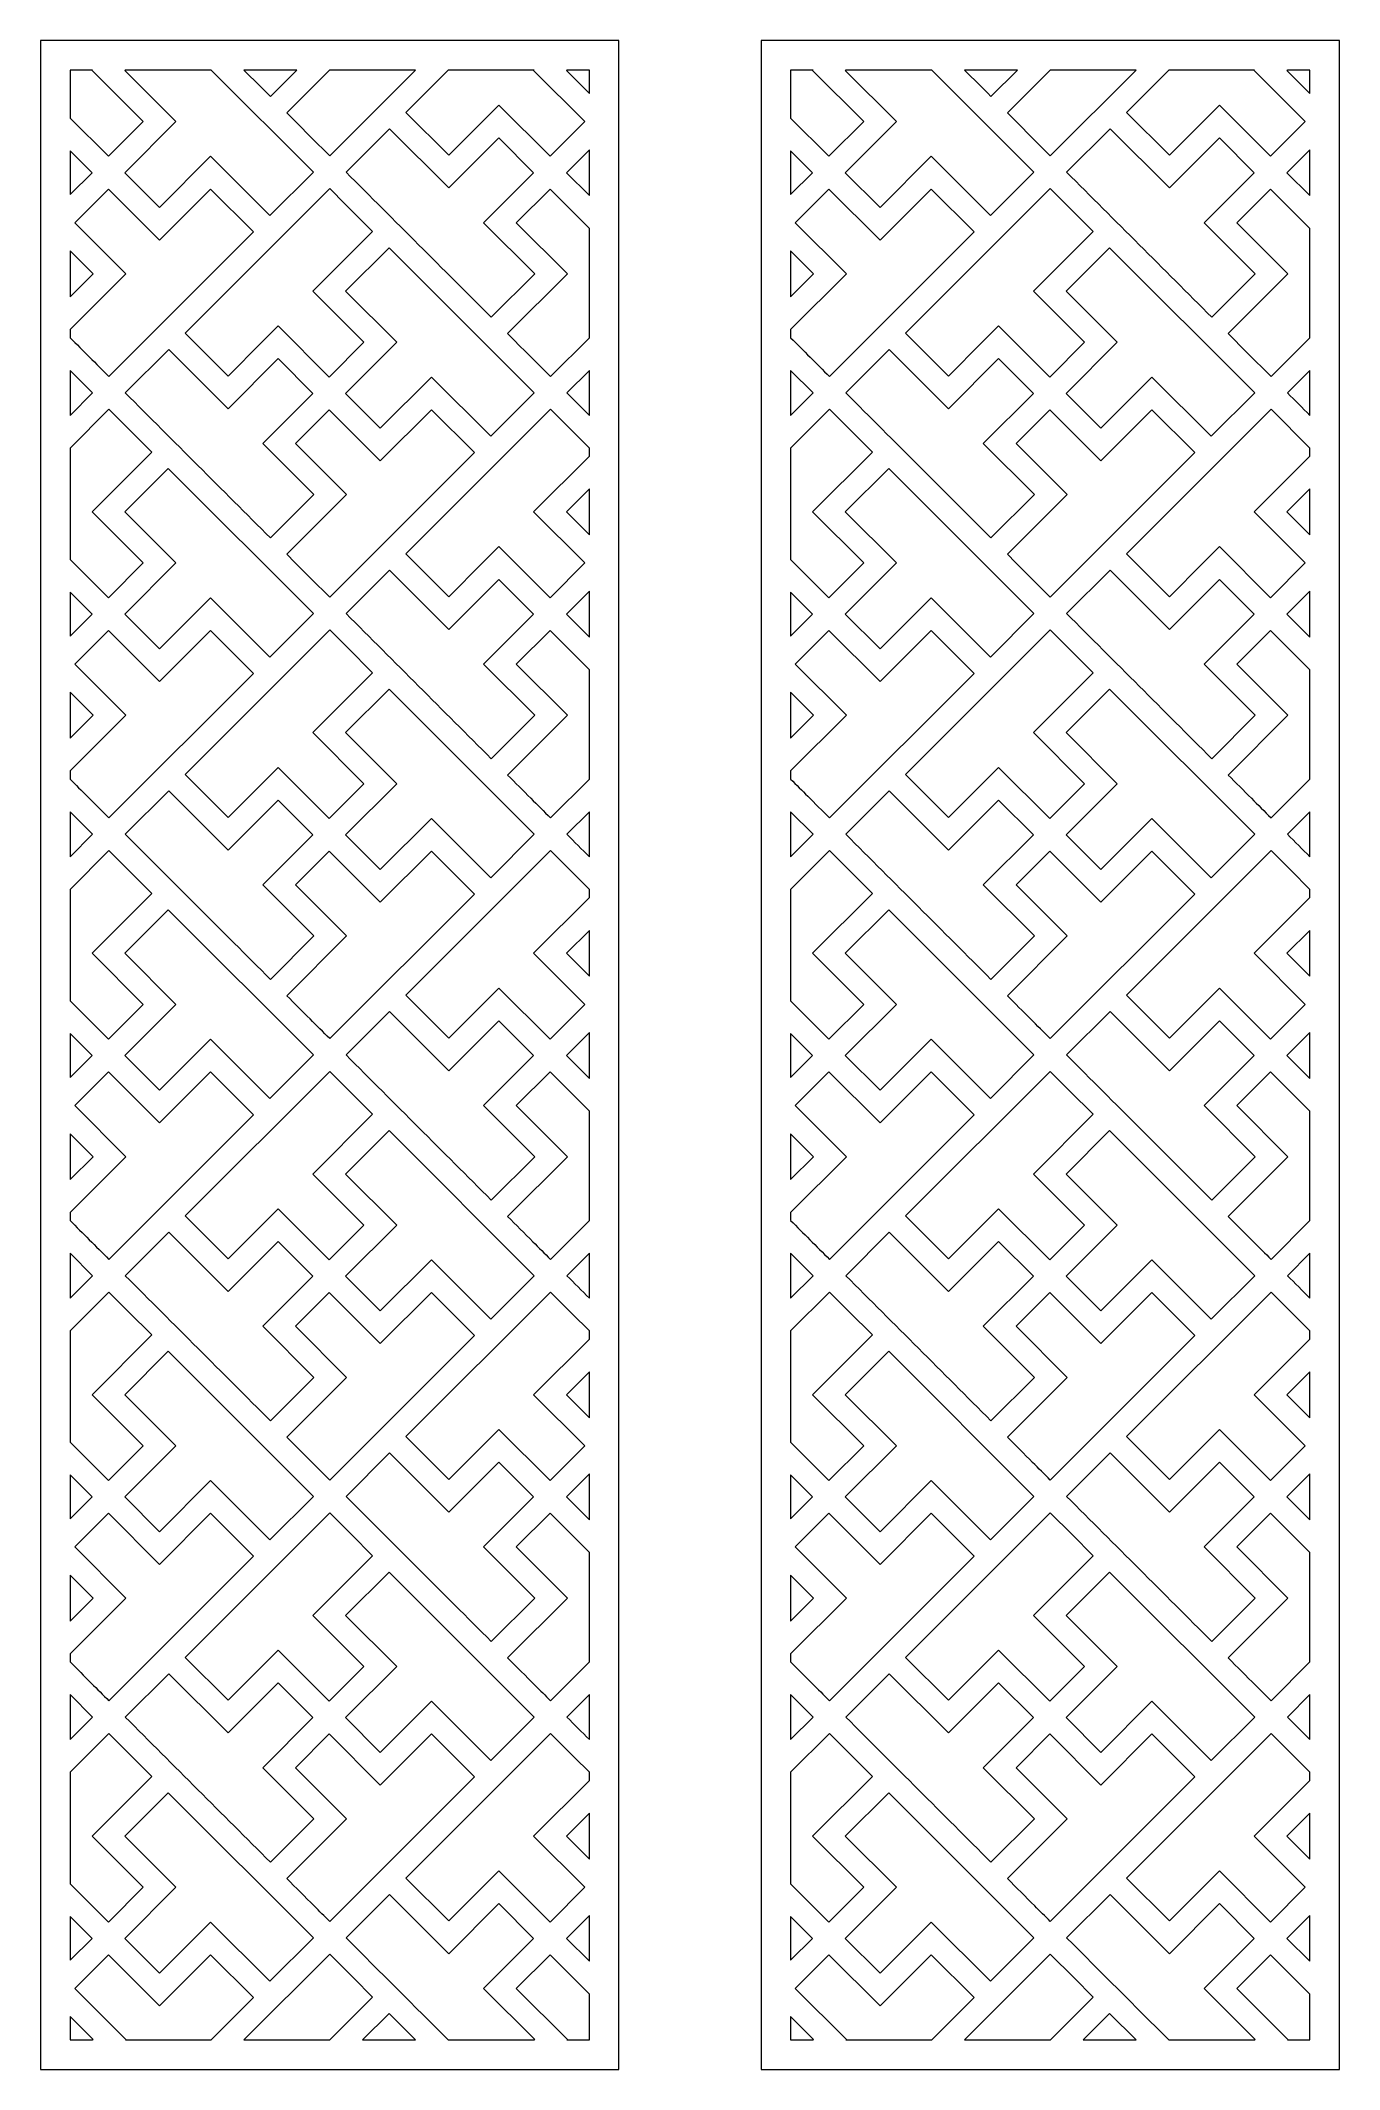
# Model space of a CAD drawing. Header units: centimetres. Extents: x -27.5 to -15.3, y -9.5 to 9.5.
import ezdxf

# ---------------------------------------------------------------- set-up
doc = ezdxf.new("R2010")
doc.units = ezdxf.units.CM
doc.header["$MEASUREMENT"] = 0
doc.layers.add('layer 1', color=7, linetype='Continuous')

msp = doc.modelspace()

# ---------------------------------------------------------------- linework, layer by layer
at = {"layer": 'layer 1', "color": 250, "lineweight": 9}
msp.add_open_spline([(-27.5, 9.5), (-27.5, 9.5), (-22.08689, 9.5), (-22.08689, 9.5), (-22.08689, 9.5), (-22.08689, 9.5), (-22.08689, -9.5), (-22.08689, -9.5), (-22.08689, -9.5), (-22.08689, -9.5), (-27.5, -9.5), (-27.5, -9.5), (-27.5, -9.5), (-27.5, -9.5), (-27.5, 9.5), (-27.5, 9.5)], degree=3, knots=[0, 0, 0, 0, 0.2, 0.2, 0.2, 0.2, 0.4, 0.4, 0.4, 0.4, 0.6, 0.6, 0.6, 0.6, 1, 1, 1, 1], dxfattribs=at)
at = {"layer": 'layer 1', "color": 7, "lineweight": 9}
for points, knots in [([(-20.75463, 9.5), (-20.75463, 9.5), (-15.34152, 9.5), (-15.34152, 9.5), (-15.34152, 9.5), (-15.34152, 9.5), (-15.34152, -9.5), (-15.34152, -9.5), (-15.34152, -9.5), (-15.34152, -9.5), (-20.75463, -9.5), (-20.75463, -9.5), (-20.75463, -9.5), (-20.75463, -9.5), (-20.75463, 9.5), (-20.75463, 9.5)], [0, 0, 0, 0, 0.2, 0.2, 0.2, 0.2, 0.4, 0.4, 0.4, 0.4, 0.6, 0.6, 0.6, 0.6, 1, 1, 1, 1]), ([(-27.22394, 9.22395), (-27.22394, 9.22395), (-27.01418, 9.22395), (-27.01418, 9.22395), (-27.01418, 9.22395), (-27.01418, 9.22395), (-27.01828, 9.21985), (-27.01828, 9.21985), (-27.01828, 9.21985), (-27.01828, 9.21985), (-26.53982, 8.7414), (-26.53982, 8.7414), (-26.53982, 8.7414), (-26.53982, 8.7414), (-26.86515, 8.41605), (-26.86515, 8.41605), (-26.86515, 8.41605), (-26.86515, 8.41605), (-27.22394, 8.77482), (-27.22394, 8.77482), (-27.22394, 8.77482), (-27.22394, 8.77482), (-27.22394, 9.22395), (-27.22394, 9.22395)], [0, 0, 0, 0, 0.14285714, 0.14285714, 0.14285714, 0.14285714, 0.28571429, 0.28571429, 0.28571429, 0.28571429, 0.42857143, 0.42857143, 0.42857143, 0.42857143, 0.57142857, 0.57142857, 0.57142857, 0.57142857, 0.71428571, 0.71428571, 0.71428571, 0.71428571, 1, 1, 1, 1]), ([(-26.70794, 9.22395), (-26.70794, 9.22395), (-25.90277, 9.22395), (-25.90277, 9.22395), (-25.90277, 9.22395), (-25.90277, 9.22395), (-24.94655, 8.26772), (-24.94655, 8.26772), (-24.94655, 8.26772), (-24.94655, 8.26772), (-25.35324, 7.86103), (-25.35324, 7.86103), (-25.35324, 7.86103), (-25.35324, 7.86103), (-25.90825, 8.41605), (-25.90825, 8.41605), (-25.90825, 8.41605), (-25.90825, 8.41605), (-26.38672, 7.93759), (-26.38672, 7.93759), (-26.38672, 7.93759), (-26.38672, 7.93759), (-26.71208, 8.26293), (-26.71208, 8.26293), (-26.71208, 8.26293), (-26.71208, 8.26293), (-26.23358, 8.7414), (-26.23358, 8.7414), (-26.23358, 8.7414), (-26.23358, 8.7414), (-26.71208, 9.21985), (-26.71208, 9.21985), (-26.71208, 9.21985), (-26.71208, 9.21985), (-26.70794, 9.22395), (-26.70794, 9.22395)], [0, 0, 0, 0, 0.1, 0.1, 0.1, 0.1, 0.2, 0.2, 0.2, 0.2, 0.3, 0.3, 0.3, 0.3, 0.4, 0.4, 0.4, 0.4, 0.5, 0.5, 0.5, 0.5, 0.6, 0.6, 0.6, 0.6, 0.7, 0.7, 0.7, 0.7, 0.8, 0.8, 0.8, 0.8, 1, 1, 1, 1]), ([(-25.59657, 9.22395), (-25.59657, 9.22395), (-25.10036, 9.22395), (-25.10036, 9.22395), (-25.10036, 9.22395), (-25.10036, 9.22395), (-25.34845, 8.97583), (-25.34845, 8.97583), (-25.34845, 8.97583), (-25.43115, 9.05854), (-25.51384, 9.14125), (-25.59657, 9.22395)], [0, 0, 0, 0, 0.25, 0.25, 0.25, 0.25, 0.5, 0.5, 0.5, 0.5, 1, 1, 1, 1]), ([(-24.79413, 9.22395), (-24.79413, 9.22395), (-23.99033, 9.22395), (-23.99033, 9.22395), (-23.99033, 9.22395), (-23.99033, 9.22395), (-24.79345, 8.42083), (-24.79345, 8.42083), (-24.79345, 8.42083), (-24.92742, 8.55479), (-25.06138, 8.68876), (-25.19535, 8.82273), (-25.19535, 8.82273), (-25.19535, 8.82273), (-24.79413, 9.22395), (-24.79413, 9.22395)], [0, 0, 0, 0, 0.2, 0.2, 0.2, 0.2, 0.4, 0.4, 0.4, 0.4, 0.6, 0.6, 0.6, 0.6, 1, 1, 1, 1]), ([(-23.68412, 9.22395), (-23.68412, 9.22395), (-22.88031, 9.22395), (-22.88031, 9.22395), (-22.88031, 9.22395), (-22.88031, 9.22395), (-22.8844, 9.21985), (-22.8844, 9.21985), (-22.8844, 9.21985), (-22.8844, 9.21985), (-22.40595, 8.7414), (-22.40595, 8.7414), (-22.40595, 8.7414), (-22.40595, 8.7414), (-22.73132, 8.41605), (-22.73132, 8.41605), (-22.73132, 8.41605), (-22.73132, 8.41605), (-23.20976, 8.8945), (-23.20976, 8.8945), (-23.20976, 8.8945), (-23.20976, 8.8945), (-23.36286, 8.7414), (-23.36286, 8.7414), (-23.36286, 8.7414), (-23.36286, 8.7414), (-23.36286, 8.74139), (-23.36286, 8.74139), (-23.36286, 8.74139), (-23.36286, 8.74139), (-23.67865, 8.42562), (-23.67865, 8.42562), (-23.67865, 8.42562), (-23.67865, 8.42562), (-24.08055, 8.82752), (-24.08055, 8.82752), (-24.08055, 8.82752), (-24.08055, 8.82752), (-23.68412, 9.22395), (-23.68412, 9.22395)], [0, 0, 0, 0, 0.09090909, 0.09090909, 0.09090909, 0.09090909, 0.18181818, 0.18181818, 0.18181818, 0.18181818, 0.27272727, 0.27272727, 0.27272727, 0.27272727, 0.36363636, 0.36363636, 0.36363636, 0.36363636, 0.45454545, 0.45454545, 0.45454545, 0.45454545, 0.54545455, 0.54545455, 0.54545455, 0.54545455, 0.63636364, 0.63636364, 0.63636364, 0.63636364, 0.72727273, 0.72727273, 0.72727273, 0.72727273, 0.81818182, 0.81818182, 0.81818182, 0.81818182, 1, 1, 1, 1]), ([(-22.57408, 9.22395), (-22.57408, 9.22395), (-22.36295, 9.22395), (-22.36295, 9.22395), (-22.36295, 9.22395), (-22.36295, 9.22395), (-22.36295, 9.00462), (-22.36295, 9.00462), (-22.36295, 9.00462), (-22.36295, 9.00462), (-22.57819, 9.21985), (-22.57819, 9.21985), (-22.57819, 9.21985), (-22.57819, 9.21985), (-22.57408, 9.22395), (-22.57408, 9.22395)], [0, 0, 0, 0, 0.2, 0.2, 0.2, 0.2, 0.4, 0.4, 0.4, 0.4, 0.6, 0.6, 0.6, 0.6, 1, 1, 1, 1]), ([(-20.47857, 9.22395), (-20.47857, 9.22395), (-20.26881, 9.22395), (-20.26881, 9.22395), (-20.26881, 9.22395), (-20.26881, 9.22395), (-20.27291, 9.21985), (-20.27291, 9.21985), (-20.27291, 9.21985), (-20.27291, 9.21985), (-19.79445, 8.7414), (-19.79445, 8.7414), (-19.79445, 8.7414), (-19.79445, 8.7414), (-20.11978, 8.41605), (-20.11978, 8.41605), (-20.11978, 8.41605), (-20.11978, 8.41605), (-20.47857, 8.77482), (-20.47857, 8.77482), (-20.47857, 8.77482), (-20.47857, 8.77482), (-20.47857, 9.22395), (-20.47857, 9.22395)], [0, 0, 0, 0, 0.14285714, 0.14285714, 0.14285714, 0.14285714, 0.28571429, 0.28571429, 0.28571429, 0.28571429, 0.42857143, 0.42857143, 0.42857143, 0.42857143, 0.57142857, 0.57142857, 0.57142857, 0.57142857, 0.71428571, 0.71428571, 0.71428571, 0.71428571, 1, 1, 1, 1]), ([(-19.96257, 9.22395), (-19.96257, 9.22395), (-19.1574, 9.22395), (-19.1574, 9.22395), (-19.1574, 9.22395), (-19.1574, 9.22395), (-18.20118, 8.26772), (-18.20118, 8.26772), (-18.20118, 8.26772), (-18.20118, 8.26772), (-18.60787, 7.86103), (-18.60787, 7.86103), (-18.60787, 7.86103), (-18.60787, 7.86103), (-19.16288, 8.41605), (-19.16288, 8.41605), (-19.16288, 8.41605), (-19.16288, 8.41605), (-19.64135, 7.93759), (-19.64135, 7.93759), (-19.64135, 7.93759), (-19.64135, 7.93759), (-19.96671, 8.26293), (-19.96671, 8.26293), (-19.96671, 8.26293), (-19.96671, 8.26293), (-19.48821, 8.7414), (-19.48821, 8.7414), (-19.48821, 8.7414), (-19.48821, 8.7414), (-19.96671, 9.21985), (-19.96671, 9.21985), (-19.96671, 9.21985), (-19.96671, 9.21985), (-19.96257, 9.22395), (-19.96257, 9.22395)], [0, 0, 0, 0, 0.1, 0.1, 0.1, 0.1, 0.2, 0.2, 0.2, 0.2, 0.3, 0.3, 0.3, 0.3, 0.4, 0.4, 0.4, 0.4, 0.5, 0.5, 0.5, 0.5, 0.6, 0.6, 0.6, 0.6, 0.7, 0.7, 0.7, 0.7, 0.8, 0.8, 0.8, 0.8, 1, 1, 1, 1]), ([(-18.8512, 9.22395), (-18.8512, 9.22395), (-18.35499, 9.22395), (-18.35499, 9.22395), (-18.35499, 9.22395), (-18.35499, 9.22395), (-18.60308, 8.97583), (-18.60308, 8.97583), (-18.60308, 8.97583), (-18.68578, 9.05854), (-18.76847, 9.14125), (-18.8512, 9.22395)], [0, 0, 0, 0, 0.25, 0.25, 0.25, 0.25, 0.5, 0.5, 0.5, 0.5, 1, 1, 1, 1]), ([(-18.04876, 9.22395), (-18.04876, 9.22395), (-17.24496, 9.22395), (-17.24496, 9.22395), (-17.24496, 9.22395), (-17.24496, 9.22395), (-18.04808, 8.42083), (-18.04808, 8.42083), (-18.04808, 8.42083), (-18.18205, 8.55479), (-18.31601, 8.68876), (-18.44998, 8.82273), (-18.44998, 8.82273), (-18.44998, 8.82273), (-18.04876, 9.22395), (-18.04876, 9.22395)], [0, 0, 0, 0, 0.2, 0.2, 0.2, 0.2, 0.4, 0.4, 0.4, 0.4, 0.6, 0.6, 0.6, 0.6, 1, 1, 1, 1]), ([(-16.93875, 9.22395), (-16.93875, 9.22395), (-16.13494, 9.22395), (-16.13494, 9.22395), (-16.13494, 9.22395), (-16.13494, 9.22395), (-16.13903, 9.21985), (-16.13903, 9.21985), (-16.13903, 9.21985), (-16.13903, 9.21985), (-15.66058, 8.7414), (-15.66058, 8.7414), (-15.66058, 8.7414), (-15.66058, 8.7414), (-15.98595, 8.41605), (-15.98595, 8.41605), (-15.98595, 8.41605), (-15.98595, 8.41605), (-16.46439, 8.8945), (-16.46439, 8.8945), (-16.46439, 8.8945), (-16.46439, 8.8945), (-16.61749, 8.7414), (-16.61749, 8.7414), (-16.61749, 8.7414), (-16.61749, 8.7414), (-16.61749, 8.74139), (-16.61749, 8.74139), (-16.61749, 8.74139), (-16.61749, 8.74139), (-16.93328, 8.42562), (-16.93328, 8.42562), (-16.93328, 8.42562), (-16.93328, 8.42562), (-17.33518, 8.82752), (-17.33518, 8.82752), (-17.33518, 8.82752), (-17.33518, 8.82752), (-16.93875, 9.22395), (-16.93875, 9.22395)], [0, 0, 0, 0, 0.09090909, 0.09090909, 0.09090909, 0.09090909, 0.18181818, 0.18181818, 0.18181818, 0.18181818, 0.27272727, 0.27272727, 0.27272727, 0.27272727, 0.36363636, 0.36363636, 0.36363636, 0.36363636, 0.45454545, 0.45454545, 0.45454545, 0.45454545, 0.54545455, 0.54545455, 0.54545455, 0.54545455, 0.63636364, 0.63636364, 0.63636364, 0.63636364, 0.72727273, 0.72727273, 0.72727273, 0.72727273, 0.81818182, 0.81818182, 0.81818182, 0.81818182, 1, 1, 1, 1]), ([(-15.82871, 9.22395), (-15.82871, 9.22395), (-15.61758, 9.22395), (-15.61758, 9.22395), (-15.61758, 9.22395), (-15.61758, 9.22395), (-15.61758, 9.00462), (-15.61758, 9.00462), (-15.61758, 9.00462), (-15.61758, 9.00462), (-15.83282, 9.21985), (-15.83282, 9.21985), (-15.83282, 9.21985), (-15.83282, 9.21985), (-15.82871, 9.22395), (-15.82871, 9.22395)], [0, 0, 0, 0, 0.2, 0.2, 0.2, 0.2, 0.4, 0.4, 0.4, 0.4, 0.6, 0.6, 0.6, 0.6, 1, 1, 1, 1]), ([(-24.23365, 8.67442), (-24.23365, 8.67442), (-24.64035, 8.26772), (-24.64035, 8.26772), (-24.64035, 8.26772), (-24.1874, 7.81478), (-23.73445, 7.36185), (-23.2815, 6.90891), (-23.2815, 6.90891), (-23.2815, 6.90891), (-22.87484, 7.31559), (-22.87484, 7.31559), (-22.87484, 7.31559), (-22.87484, 7.31559), (-23.35331, 7.79405), (-23.35331, 7.79405), (-23.35331, 7.79405), (-23.35331, 7.79405), (-22.8844, 8.26293), (-22.8844, 8.26293), (-22.8844, 8.26293), (-22.8844, 8.26293), (-23.20976, 8.58828), (-23.20976, 8.58828), (-23.20976, 8.58828), (-23.20976, 8.58828), (-23.67865, 8.1194), (-23.67865, 8.1194), (-23.67865, 8.1194), (-23.67865, 8.1194), (-24.23365, 8.67442), (-24.23365, 8.67442)], [0, 0, 0, 0, 0.11111111, 0.11111111, 0.11111111, 0.11111111, 0.22222222, 0.22222222, 0.22222222, 0.22222222, 0.33333333, 0.33333333, 0.33333333, 0.33333333, 0.44444444, 0.44444444, 0.44444444, 0.44444444, 0.55555556, 0.55555556, 0.55555556, 0.55555556, 0.66666667, 0.66666667, 0.66666667, 0.66666667, 0.77777778, 0.77777778, 0.77777778, 0.77777778, 1, 1, 1, 1]), ([(-17.48828, 8.67442), (-17.48828, 8.67442), (-17.89498, 8.26772), (-17.89498, 8.26772), (-17.89498, 8.26772), (-17.44203, 7.81478), (-16.98908, 7.36185), (-16.53613, 6.90891), (-16.53613, 6.90891), (-16.53613, 6.90891), (-16.12947, 7.31559), (-16.12947, 7.31559), (-16.12947, 7.31559), (-16.12947, 7.31559), (-16.60794, 7.79405), (-16.60794, 7.79405), (-16.60794, 7.79405), (-16.60794, 7.79405), (-16.13903, 8.26293), (-16.13903, 8.26293), (-16.13903, 8.26293), (-16.13903, 8.26293), (-16.46439, 8.58828), (-16.46439, 8.58828), (-16.46439, 8.58828), (-16.46439, 8.58828), (-16.93328, 8.1194), (-16.93328, 8.1194), (-16.93328, 8.1194), (-16.93328, 8.1194), (-17.48828, 8.67442), (-17.48828, 8.67442)], [0, 0, 0, 0, 0.11111111, 0.11111111, 0.11111111, 0.11111111, 0.22222222, 0.22222222, 0.22222222, 0.22222222, 0.33333333, 0.33333333, 0.33333333, 0.33333333, 0.44444444, 0.44444444, 0.44444444, 0.44444444, 0.55555556, 0.55555556, 0.55555556, 0.55555556, 0.66666667, 0.66666667, 0.66666667, 0.66666667, 0.77777778, 0.77777778, 0.77777778, 0.77777778, 1, 1, 1, 1]), ([(-27.22394, 8.05727), (-27.22394, 8.05727), (-27.22394, 8.4686), (-27.22394, 8.4686), (-27.22394, 8.4686), (-27.22394, 8.4686), (-27.01828, 8.26293), (-27.01828, 8.26293), (-27.01828, 8.26293), (-27.01828, 8.26293), (-27.22394, 8.05727), (-27.22394, 8.05727)], [0, 0, 0, 0, 0.25, 0.25, 0.25, 0.25, 0.5, 0.5, 0.5, 0.5, 1, 1, 1, 1]), ([(-22.36295, 8.47817), (-22.36295, 8.47817), (-22.36295, 8.0477), (-22.36295, 8.0477), (-22.36295, 8.0477), (-22.36295, 8.0477), (-22.57819, 8.26293), (-22.57819, 8.26293), (-22.57819, 8.26293), (-22.57819, 8.26293), (-22.36295, 8.47817), (-22.36295, 8.47817)], [0, 0, 0, 0, 0.25, 0.25, 0.25, 0.25, 0.5, 0.5, 0.5, 0.5, 1, 1, 1, 1]), ([(-20.47857, 8.05727), (-20.47857, 8.05727), (-20.47857, 8.4686), (-20.47857, 8.4686), (-20.47857, 8.4686), (-20.47857, 8.4686), (-20.27291, 8.26293), (-20.27291, 8.26293), (-20.27291, 8.26293), (-20.27291, 8.26293), (-20.47857, 8.05727), (-20.47857, 8.05727)], [0, 0, 0, 0, 0.25, 0.25, 0.25, 0.25, 0.5, 0.5, 0.5, 0.5, 1, 1, 1, 1]), ([(-15.61758, 8.47817), (-15.61758, 8.47817), (-15.61758, 8.0477), (-15.61758, 8.0477), (-15.61758, 8.0477), (-15.61758, 8.0477), (-15.83282, 8.26293), (-15.83282, 8.26293), (-15.83282, 8.26293), (-15.83282, 8.26293), (-15.61758, 8.47817), (-15.61758, 8.47817)], [0, 0, 0, 0, 0.25, 0.25, 0.25, 0.25, 0.5, 0.5, 0.5, 0.5, 1, 1, 1, 1]), ([(-27.22394, 6.71745), (-27.22394, 6.71745), (-27.22394, 6.79415), (-27.22394, 6.79415), (-27.22394, 6.79415), (-27.22394, 6.79415), (-26.7025, 7.31559), (-26.7025, 7.31559), (-26.7025, 7.31559), (-26.7025, 7.31559), (-27.18094, 7.79405), (-27.18094, 7.79405), (-27.18094, 7.79405), (-27.18094, 7.79405), (-26.86515, 8.10983), (-26.86515, 8.10983), (-26.86515, 8.10983), (-26.86515, 8.10983), (-26.38672, 7.63138), (-26.38672, 7.63138), (-26.38672, 7.63138), (-26.38672, 7.63138), (-25.90825, 8.10983), (-25.90825, 8.10983), (-25.90825, 8.10983), (-25.90825, 8.10983), (-25.50634, 7.70792), (-25.50634, 7.70792), (-25.50634, 7.70792), (-25.50634, 7.70792), (-26.86037, 6.35389), (-26.86037, 6.35389), (-26.86037, 6.35389), (-26.98156, 6.47509), (-27.10275, 6.59627), (-27.22394, 6.71745)], [0, 0, 0, 0, 0.1, 0.1, 0.1, 0.1, 0.2, 0.2, 0.2, 0.2, 0.3, 0.3, 0.3, 0.3, 0.4, 0.4, 0.4, 0.4, 0.5, 0.5, 0.5, 0.5, 0.6, 0.6, 0.6, 0.6, 0.7, 0.7, 0.7, 0.7, 0.8, 0.8, 0.8, 0.8, 1, 1, 1, 1]), ([(-24.79345, 8.11463), (-24.79345, 8.11463), (-26.14747, 6.76059), (-26.14747, 6.76059), (-26.14747, 6.76059), (-26.14747, 6.76059), (-25.74553, 6.35869), (-25.74553, 6.35869), (-25.74553, 6.35869), (-25.74553, 6.35869), (-25.42978, 6.67445), (-25.42978, 6.67445), (-25.42978, 6.67445), (-25.42978, 6.67445), (-25.42978, 6.67447), (-25.42978, 6.67447), (-25.42978, 6.67447), (-25.42978, 6.67447), (-25.27671, 6.82757), (-25.27671, 6.82757), (-25.27671, 6.82757), (-25.27671, 6.82757), (-24.79823, 6.34912), (-24.79823, 6.34912), (-24.79823, 6.34912), (-24.79823, 6.34912), (-24.47287, 6.67447), (-24.47287, 6.67447), (-24.47287, 6.67447), (-24.47287, 6.67447), (-24.95134, 7.15293), (-24.95134, 7.15293), (-24.95134, 7.15293), (-24.95134, 7.15293), (-24.39154, 7.71272), (-24.39154, 7.71272), (-24.39154, 7.71272), (-24.39154, 7.71272), (-24.64753, 7.96869), (-24.64753, 7.96869), (-24.64753, 7.96869), (-24.64753, 7.96869), (-24.79345, 8.11463), (-24.79345, 8.11463)], [0, 0, 0, 0, 0.08333333, 0.08333333, 0.08333333, 0.08333333, 0.16666667, 0.16666667, 0.16666667, 0.16666667, 0.25, 0.25, 0.25, 0.25, 0.33333333, 0.33333333, 0.33333333, 0.33333333, 0.41666667, 0.41666667, 0.41666667, 0.41666667, 0.5, 0.5, 0.5, 0.5, 0.58333333, 0.58333333, 0.58333333, 0.58333333, 0.66666667, 0.66666667, 0.66666667, 0.66666667, 0.75, 0.75, 0.75, 0.75, 0.83333333, 0.83333333, 0.83333333, 0.83333333, 1, 1, 1, 1]), ([(-22.36295, 7.7415), (-22.36295, 7.7415), (-22.36295, 6.71745), (-22.36295, 6.71745), (-22.36295, 6.71745), (-22.36295, 6.71745), (-22.72653, 6.35389), (-22.72653, 6.35389), (-22.72653, 6.35389), (-22.8605, 6.48786), (-22.99447, 6.62184), (-23.12843, 6.75579), (-23.12843, 6.75579), (-23.12843, 6.75579), (-22.56861, 7.31559), (-22.56861, 7.31559), (-22.56861, 7.31559), (-22.56861, 7.31559), (-23.04708, 7.79405), (-23.04708, 7.79405), (-23.04708, 7.79405), (-23.04708, 7.79405), (-22.73132, 8.10983), (-22.73132, 8.10983), (-22.73132, 8.10983), (-22.73132, 8.10983), (-22.36295, 7.7415), (-22.36295, 7.7415)], [0, 0, 0, 0, 0.125, 0.125, 0.125, 0.125, 0.25, 0.25, 0.25, 0.25, 0.375, 0.375, 0.375, 0.375, 0.5, 0.5, 0.5, 0.5, 0.625, 0.625, 0.625, 0.625, 0.75, 0.75, 0.75, 0.75, 1, 1, 1, 1]), ([(-20.47857, 6.71745), (-20.47857, 6.71745), (-20.47857, 6.79415), (-20.47857, 6.79415), (-20.47857, 6.79415), (-20.47857, 6.79415), (-19.95713, 7.31559), (-19.95713, 7.31559), (-19.95713, 7.31559), (-19.95713, 7.31559), (-20.43557, 7.79405), (-20.43557, 7.79405), (-20.43557, 7.79405), (-20.43557, 7.79405), (-20.11978, 8.10983), (-20.11978, 8.10983), (-20.11978, 8.10983), (-20.11978, 8.10983), (-19.64135, 7.63138), (-19.64135, 7.63138), (-19.64135, 7.63138), (-19.64135, 7.63138), (-19.16288, 8.10983), (-19.16288, 8.10983), (-19.16288, 8.10983), (-19.16288, 8.10983), (-18.76097, 7.70792), (-18.76097, 7.70792), (-18.76097, 7.70792), (-18.76097, 7.70792), (-20.115, 6.35389), (-20.115, 6.35389), (-20.115, 6.35389), (-20.23619, 6.47509), (-20.35738, 6.59627), (-20.47857, 6.71745)], [0, 0, 0, 0, 0.1, 0.1, 0.1, 0.1, 0.2, 0.2, 0.2, 0.2, 0.3, 0.3, 0.3, 0.3, 0.4, 0.4, 0.4, 0.4, 0.5, 0.5, 0.5, 0.5, 0.6, 0.6, 0.6, 0.6, 0.7, 0.7, 0.7, 0.7, 0.8, 0.8, 0.8, 0.8, 1, 1, 1, 1]), ([(-18.04808, 8.11463), (-18.04808, 8.11463), (-19.4021, 6.76059), (-19.4021, 6.76059), (-19.4021, 6.76059), (-19.4021, 6.76059), (-19.00016, 6.35869), (-19.00016, 6.35869), (-19.00016, 6.35869), (-19.00016, 6.35869), (-18.68441, 6.67445), (-18.68441, 6.67445), (-18.68441, 6.67445), (-18.68441, 6.67445), (-18.68441, 6.67447), (-18.68441, 6.67447), (-18.68441, 6.67447), (-18.68441, 6.67447), (-18.53134, 6.82757), (-18.53134, 6.82757), (-18.53134, 6.82757), (-18.53134, 6.82757), (-18.05286, 6.34912), (-18.05286, 6.34912), (-18.05286, 6.34912), (-18.05286, 6.34912), (-17.7275, 6.67447), (-17.7275, 6.67447), (-17.7275, 6.67447), (-17.7275, 6.67447), (-18.20597, 7.15293), (-18.20597, 7.15293), (-18.20597, 7.15293), (-18.20597, 7.15293), (-17.64617, 7.71272), (-17.64617, 7.71272), (-17.64617, 7.71272), (-17.64617, 7.71272), (-17.90216, 7.96869), (-17.90216, 7.96869), (-17.90216, 7.96869), (-17.90216, 7.96869), (-18.04808, 8.11463), (-18.04808, 8.11463)], [0, 0, 0, 0, 0.08333333, 0.08333333, 0.08333333, 0.08333333, 0.16666667, 0.16666667, 0.16666667, 0.16666667, 0.25, 0.25, 0.25, 0.25, 0.33333333, 0.33333333, 0.33333333, 0.33333333, 0.41666667, 0.41666667, 0.41666667, 0.41666667, 0.5, 0.5, 0.5, 0.5, 0.58333333, 0.58333333, 0.58333333, 0.58333333, 0.66666667, 0.66666667, 0.66666667, 0.66666667, 0.75, 0.75, 0.75, 0.75, 0.83333333, 0.83333333, 0.83333333, 0.83333333, 1, 1, 1, 1]), ([(-15.61758, 7.7415), (-15.61758, 7.7415), (-15.61758, 6.71745), (-15.61758, 6.71745), (-15.61758, 6.71745), (-15.61758, 6.71745), (-15.98116, 6.35389), (-15.98116, 6.35389), (-15.98116, 6.35389), (-16.11513, 6.48786), (-16.2491, 6.62184), (-16.38306, 6.75579), (-16.38306, 6.75579), (-16.38306, 6.75579), (-15.82324, 7.31559), (-15.82324, 7.31559), (-15.82324, 7.31559), (-15.82324, 7.31559), (-16.30171, 7.79405), (-16.30171, 7.79405), (-16.30171, 7.79405), (-16.30171, 7.79405), (-15.98595, 8.10983), (-15.98595, 8.10983), (-15.98595, 8.10983), (-15.98595, 8.10983), (-15.61758, 7.7415), (-15.61758, 7.7415)], [0, 0, 0, 0, 0.125, 0.125, 0.125, 0.125, 0.25, 0.25, 0.25, 0.25, 0.375, 0.375, 0.375, 0.375, 0.5, 0.5, 0.5, 0.5, 0.625, 0.625, 0.625, 0.625, 0.75, 0.75, 0.75, 0.75, 1, 1, 1, 1]), ([(-27.22394, 7.10036), (-27.22394, 7.10036), (-27.22394, 7.53083), (-27.22394, 7.53083), (-27.22394, 7.53083), (-27.22394, 7.53083), (-27.0087, 7.31559), (-27.0087, 7.31559), (-27.0087, 7.31559), (-27.0087, 7.31559), (-27.22394, 7.10036), (-27.22394, 7.10036)], [0, 0, 0, 0, 0.25, 0.25, 0.25, 0.25, 0.5, 0.5, 0.5, 0.5, 1, 1, 1, 1]), ([(-24.23844, 7.55961), (-24.23844, 7.55961), (-24.64514, 7.15293), (-24.64514, 7.15293), (-24.64514, 7.15293), (-24.64514, 7.15293), (-24.16666, 6.67447), (-24.16666, 6.67447), (-24.16666, 6.67447), (-24.16666, 6.67447), (-24.64514, 6.19602), (-24.64514, 6.19602), (-24.64514, 6.19602), (-24.64514, 6.19602), (-24.31977, 5.87065), (-24.31977, 5.87065), (-24.31977, 5.87065), (-24.31977, 5.87065), (-23.84133, 6.34912), (-23.84133, 6.34912), (-23.84133, 6.34912), (-23.84133, 6.34912), (-23.2863, 5.7941), (-23.2863, 5.7941), (-23.2863, 5.7941), (-23.2863, 5.7941), (-22.8796, 6.2008), (-22.8796, 6.2008), (-22.8796, 6.2008), (-22.8796, 6.2008), (-24.23844, 7.55961), (-24.23844, 7.55961)], [0, 0, 0, 0, 0.11111111, 0.11111111, 0.11111111, 0.11111111, 0.22222222, 0.22222222, 0.22222222, 0.22222222, 0.33333333, 0.33333333, 0.33333333, 0.33333333, 0.44444444, 0.44444444, 0.44444444, 0.44444444, 0.55555556, 0.55555556, 0.55555556, 0.55555556, 0.66666667, 0.66666667, 0.66666667, 0.66666667, 0.77777778, 0.77777778, 0.77777778, 0.77777778, 1, 1, 1, 1]), ([(-20.47857, 7.10036), (-20.47857, 7.10036), (-20.47857, 7.53083), (-20.47857, 7.53083), (-20.47857, 7.53083), (-20.47857, 7.53083), (-20.26333, 7.31559), (-20.26333, 7.31559), (-20.26333, 7.31559), (-20.26333, 7.31559), (-20.47857, 7.10036), (-20.47857, 7.10036)], [0, 0, 0, 0, 0.25, 0.25, 0.25, 0.25, 0.5, 0.5, 0.5, 0.5, 1, 1, 1, 1]), ([(-17.49307, 7.55961), (-17.49307, 7.55961), (-17.89977, 7.15293), (-17.89977, 7.15293), (-17.89977, 7.15293), (-17.89977, 7.15293), (-17.42129, 6.67447), (-17.42129, 6.67447), (-17.42129, 6.67447), (-17.42129, 6.67447), (-17.89977, 6.19602), (-17.89977, 6.19602), (-17.89977, 6.19602), (-17.89977, 6.19602), (-17.5744, 5.87065), (-17.5744, 5.87065), (-17.5744, 5.87065), (-17.5744, 5.87065), (-17.09596, 6.34912), (-17.09596, 6.34912), (-17.09596, 6.34912), (-17.09596, 6.34912), (-16.54093, 5.7941), (-16.54093, 5.7941), (-16.54093, 5.7941), (-16.54093, 5.7941), (-16.13423, 6.2008), (-16.13423, 6.2008), (-16.13423, 6.2008), (-16.13423, 6.2008), (-17.49307, 7.55961), (-17.49307, 7.55961)], [0, 0, 0, 0, 0.11111111, 0.11111111, 0.11111111, 0.11111111, 0.22222222, 0.22222222, 0.22222222, 0.22222222, 0.33333333, 0.33333333, 0.33333333, 0.33333333, 0.44444444, 0.44444444, 0.44444444, 0.44444444, 0.55555556, 0.55555556, 0.55555556, 0.55555556, 0.66666667, 0.66666667, 0.66666667, 0.66666667, 0.77777778, 0.77777778, 0.77777778, 0.77777778, 1, 1, 1, 1]), ([(-26.70729, 6.2008), (-26.25434, 5.74785), (-25.80139, 5.29491), (-25.34845, 4.84197), (-25.34845, 4.84197), (-25.34845, 4.84197), (-24.94176, 5.24866), (-24.94176, 5.24866), (-24.94176, 5.24866), (-24.94176, 5.24866), (-25.42023, 5.72712), (-25.42023, 5.72712), (-25.42023, 5.72712), (-25.42023, 5.72712), (-24.95134, 6.196), (-24.95134, 6.196), (-24.95134, 6.196), (-24.95134, 6.196), (-25.27671, 6.52136), (-25.27671, 6.52136), (-25.27671, 6.52136), (-25.27671, 6.52136), (-25.74553, 6.05247), (-25.74553, 6.05247), (-25.74553, 6.05247), (-25.74553, 6.05247), (-26.3006, 6.60749), (-26.3006, 6.60749), (-26.3006, 6.60749), (-26.3006, 6.60749), (-26.70729, 6.2008), (-26.70729, 6.2008)], [0, 0, 0, 0, 0.11111111, 0.11111111, 0.11111111, 0.11111111, 0.22222222, 0.22222222, 0.22222222, 0.22222222, 0.33333333, 0.33333333, 0.33333333, 0.33333333, 0.44444444, 0.44444444, 0.44444444, 0.44444444, 0.55555556, 0.55555556, 0.55555556, 0.55555556, 0.66666667, 0.66666667, 0.66666667, 0.66666667, 0.77777778, 0.77777778, 0.77777778, 0.77777778, 1, 1, 1, 1]), ([(-19.96192, 6.2008), (-19.50897, 5.74785), (-19.05602, 5.29491), (-18.60308, 4.84197), (-18.60308, 4.84197), (-18.60308, 4.84197), (-18.19639, 5.24866), (-18.19639, 5.24866), (-18.19639, 5.24866), (-18.19639, 5.24866), (-18.67486, 5.72712), (-18.67486, 5.72712), (-18.67486, 5.72712), (-18.67486, 5.72712), (-18.20597, 6.196), (-18.20597, 6.196), (-18.20597, 6.196), (-18.20597, 6.196), (-18.53134, 6.52136), (-18.53134, 6.52136), (-18.53134, 6.52136), (-18.53134, 6.52136), (-19.00016, 6.05247), (-19.00016, 6.05247), (-19.00016, 6.05247), (-19.00016, 6.05247), (-19.55523, 6.60749), (-19.55523, 6.60749), (-19.55523, 6.60749), (-19.55523, 6.60749), (-19.96192, 6.2008), (-19.96192, 6.2008)], [0, 0, 0, 0, 0.11111111, 0.11111111, 0.11111111, 0.11111111, 0.22222222, 0.22222222, 0.22222222, 0.22222222, 0.33333333, 0.33333333, 0.33333333, 0.33333333, 0.44444444, 0.44444444, 0.44444444, 0.44444444, 0.55555556, 0.55555556, 0.55555556, 0.55555556, 0.66666667, 0.66666667, 0.66666667, 0.66666667, 0.77777778, 0.77777778, 0.77777778, 0.77777778, 1, 1, 1, 1]), ([(-27.22394, 5.99035), (-27.22394, 5.99035), (-27.22394, 6.41124), (-27.22394, 6.41124), (-27.22394, 6.41124), (-27.22394, 6.41124), (-27.0135, 6.2008), (-27.0135, 6.2008), (-27.0135, 6.2008), (-27.0135, 6.2008), (-27.22394, 5.99035), (-27.22394, 5.99035)], [0, 0, 0, 0, 0.25, 0.25, 0.25, 0.25, 0.5, 0.5, 0.5, 0.5, 1, 1, 1, 1]), ([(-22.36295, 6.41124), (-22.36295, 6.41124), (-22.36295, 5.99035), (-22.36295, 5.99035), (-22.36295, 5.99035), (-22.4331, 6.0605), (-22.50325, 6.13065), (-22.5734, 6.2008), (-22.5734, 6.2008), (-22.5734, 6.2008), (-22.36295, 6.41124), (-22.36295, 6.41124)], [0, 0, 0, 0, 0.25, 0.25, 0.25, 0.25, 0.5, 0.5, 0.5, 0.5, 1, 1, 1, 1]), ([(-20.47857, 5.99035), (-20.47857, 5.99035), (-20.47857, 6.41124), (-20.47857, 6.41124), (-20.47857, 6.41124), (-20.47857, 6.41124), (-20.26813, 6.2008), (-20.26813, 6.2008), (-20.26813, 6.2008), (-20.26813, 6.2008), (-20.47857, 5.99035), (-20.47857, 5.99035)], [0, 0, 0, 0, 0.25, 0.25, 0.25, 0.25, 0.5, 0.5, 0.5, 0.5, 1, 1, 1, 1]), ([(-15.61758, 6.41124), (-15.61758, 6.41124), (-15.61758, 5.99035), (-15.61758, 5.99035), (-15.61758, 5.99035), (-15.68773, 6.0605), (-15.75788, 6.13065), (-15.82803, 6.2008), (-15.82803, 6.2008), (-15.82803, 6.2008), (-15.61758, 6.41124), (-15.61758, 6.41124)], [0, 0, 0, 0, 0.25, 0.25, 0.25, 0.25, 0.5, 0.5, 0.5, 0.5, 1, 1, 1, 1]), ([(-27.22394, 4.64096), (-27.22394, 4.64096), (-27.22394, 5.68413), (-27.22394, 5.68413), (-27.22394, 5.68413), (-27.22394, 5.68413), (-26.86037, 6.04769), (-26.86037, 6.04769), (-26.86037, 6.04769), (-26.86037, 6.04769), (-26.45846, 5.64579), (-26.45846, 5.64579), (-26.45846, 5.64579), (-26.45846, 5.64579), (-27.01828, 5.08599), (-27.01828, 5.08599), (-27.01828, 5.08599), (-27.01828, 5.08599), (-26.53982, 4.60755), (-26.53982, 4.60755), (-26.53982, 4.60755), (-26.53982, 4.60755), (-26.86515, 4.28219), (-26.86515, 4.28219), (-26.86515, 4.28219), (-26.86515, 4.28219), (-27.22394, 4.64096), (-27.22394, 4.64096)], [0, 0, 0, 0, 0.125, 0.125, 0.125, 0.125, 0.25, 0.25, 0.25, 0.25, 0.375, 0.375, 0.375, 0.375, 0.5, 0.5, 0.5, 0.5, 0.625, 0.625, 0.625, 0.625, 0.75, 0.75, 0.75, 0.75, 1, 1, 1, 1]), ([(-25.19535, 4.68887), (-25.06138, 4.5549), (-24.92742, 4.42094), (-24.79345, 4.28697), (-24.79345, 4.28697), (-24.79345, 4.28697), (-23.43943, 5.641), (-23.43943, 5.641), (-23.43943, 5.641), (-23.43943, 5.641), (-23.84133, 6.0429), (-23.84133, 6.0429), (-23.84133, 6.0429), (-23.84133, 6.0429), (-24.31977, 5.56445), (-24.31977, 5.56445), (-24.31977, 5.56445), (-24.31977, 5.56445), (-24.79823, 6.0429), (-24.79823, 6.0429), (-24.79823, 6.0429), (-24.79823, 6.0429), (-25.11399, 5.72712), (-25.11399, 5.72712), (-25.11399, 5.72712), (-25.11399, 5.72712), (-24.63555, 5.24866), (-24.63555, 5.24866), (-24.63555, 5.24866), (-24.63555, 5.24866), (-25.19535, 4.68887), (-25.19535, 4.68887)], [0, 0, 0, 0, 0.11111111, 0.11111111, 0.11111111, 0.11111111, 0.22222222, 0.22222222, 0.22222222, 0.22222222, 0.33333333, 0.33333333, 0.33333333, 0.33333333, 0.44444444, 0.44444444, 0.44444444, 0.44444444, 0.55555556, 0.55555556, 0.55555556, 0.55555556, 0.66666667, 0.66666667, 0.66666667, 0.66666667, 0.77777778, 0.77777778, 0.77777778, 0.77777778, 1, 1, 1, 1]), ([(-22.36295, 5.68413), (-22.36295, 5.68413), (-22.36295, 5.60744), (-22.36295, 5.60744), (-22.36295, 5.60744), (-22.36295, 5.60744), (-22.8844, 5.08599), (-22.8844, 5.08599), (-22.8844, 5.08599), (-22.8844, 5.08599), (-22.40595, 4.60755), (-22.40595, 4.60755), (-22.40595, 4.60755), (-22.40595, 4.60755), (-22.73132, 4.28219), (-22.73132, 4.28219), (-22.73132, 4.28219), (-22.73132, 4.28219), (-23.20976, 4.76064), (-23.20976, 4.76064), (-23.20976, 4.76064), (-23.20976, 4.76064), (-23.36286, 4.60755), (-23.36286, 4.60755), (-23.36286, 4.60755), (-23.36286, 4.60755), (-23.67865, 4.29175), (-23.67865, 4.29175), (-23.67865, 4.29175), (-23.67865, 4.29175), (-24.08055, 4.69366), (-24.08055, 4.69366), (-24.08055, 4.69366), (-24.08055, 4.69366), (-22.72653, 6.04769), (-22.72653, 6.04769), (-22.72653, 6.04769), (-22.72653, 6.04769), (-22.36295, 5.68413), (-22.36295, 5.68413)], [0, 0, 0, 0, 0.09090909, 0.09090909, 0.09090909, 0.09090909, 0.18181818, 0.18181818, 0.18181818, 0.18181818, 0.27272727, 0.27272727, 0.27272727, 0.27272727, 0.36363636, 0.36363636, 0.36363636, 0.36363636, 0.45454545, 0.45454545, 0.45454545, 0.45454545, 0.54545455, 0.54545455, 0.54545455, 0.54545455, 0.63636364, 0.63636364, 0.63636364, 0.63636364, 0.72727273, 0.72727273, 0.72727273, 0.72727273, 0.81818182, 0.81818182, 0.81818182, 0.81818182, 1, 1, 1, 1]), ([(-20.47857, 4.64096), (-20.47857, 4.64096), (-20.47857, 5.68413), (-20.47857, 5.68413), (-20.47857, 5.68413), (-20.47857, 5.68413), (-20.115, 6.04769), (-20.115, 6.04769), (-20.115, 6.04769), (-20.115, 6.04769), (-19.71309, 5.64579), (-19.71309, 5.64579), (-19.71309, 5.64579), (-19.71309, 5.64579), (-20.27291, 5.08599), (-20.27291, 5.08599), (-20.27291, 5.08599), (-20.27291, 5.08599), (-19.79445, 4.60755), (-19.79445, 4.60755), (-19.79445, 4.60755), (-19.79445, 4.60755), (-20.11978, 4.28219), (-20.11978, 4.28219), (-20.11978, 4.28219), (-20.11978, 4.28219), (-20.47857, 4.64096), (-20.47857, 4.64096)], [0, 0, 0, 0, 0.125, 0.125, 0.125, 0.125, 0.25, 0.25, 0.25, 0.25, 0.375, 0.375, 0.375, 0.375, 0.5, 0.5, 0.5, 0.5, 0.625, 0.625, 0.625, 0.625, 0.75, 0.75, 0.75, 0.75, 1, 1, 1, 1]), ([(-18.44998, 4.68887), (-18.31601, 4.5549), (-18.18205, 4.42094), (-18.04808, 4.28697), (-18.04808, 4.28697), (-18.04808, 4.28697), (-16.69406, 5.641), (-16.69406, 5.641), (-16.69406, 5.641), (-16.69406, 5.641), (-17.09596, 6.0429), (-17.09596, 6.0429), (-17.09596, 6.0429), (-17.09596, 6.0429), (-17.5744, 5.56445), (-17.5744, 5.56445), (-17.5744, 5.56445), (-17.5744, 5.56445), (-18.05286, 6.0429), (-18.05286, 6.0429), (-18.05286, 6.0429), (-18.05286, 6.0429), (-18.36862, 5.72712), (-18.36862, 5.72712), (-18.36862, 5.72712), (-18.36862, 5.72712), (-17.89018, 5.24866), (-17.89018, 5.24866), (-17.89018, 5.24866), (-17.89018, 5.24866), (-18.44998, 4.68887), (-18.44998, 4.68887)], [0, 0, 0, 0, 0.11111111, 0.11111111, 0.11111111, 0.11111111, 0.22222222, 0.22222222, 0.22222222, 0.22222222, 0.33333333, 0.33333333, 0.33333333, 0.33333333, 0.44444444, 0.44444444, 0.44444444, 0.44444444, 0.55555556, 0.55555556, 0.55555556, 0.55555556, 0.66666667, 0.66666667, 0.66666667, 0.66666667, 0.77777778, 0.77777778, 0.77777778, 0.77777778, 1, 1, 1, 1]), ([(-15.61758, 5.68413), (-15.61758, 5.68413), (-15.61758, 5.60744), (-15.61758, 5.60744), (-15.61758, 5.60744), (-15.61758, 5.60744), (-16.13903, 5.08599), (-16.13903, 5.08599), (-16.13903, 5.08599), (-16.13903, 5.08599), (-15.66058, 4.60755), (-15.66058, 4.60755), (-15.66058, 4.60755), (-15.66058, 4.60755), (-15.98595, 4.28219), (-15.98595, 4.28219), (-15.98595, 4.28219), (-15.98595, 4.28219), (-16.46439, 4.76064), (-16.46439, 4.76064), (-16.46439, 4.76064), (-16.46439, 4.76064), (-16.61749, 4.60755), (-16.61749, 4.60755), (-16.61749, 4.60755), (-16.61749, 4.60755), (-16.93328, 4.29175), (-16.93328, 4.29175), (-16.93328, 4.29175), (-16.93328, 4.29175), (-17.33518, 4.69366), (-17.33518, 4.69366), (-17.33518, 4.69366), (-17.33518, 4.69366), (-15.98116, 6.04769), (-15.98116, 6.04769), (-15.98116, 6.04769), (-15.98116, 6.04769), (-15.61758, 5.68413), (-15.61758, 5.68413)], [0, 0, 0, 0, 0.09090909, 0.09090909, 0.09090909, 0.09090909, 0.18181818, 0.18181818, 0.18181818, 0.18181818, 0.27272727, 0.27272727, 0.27272727, 0.27272727, 0.36363636, 0.36363636, 0.36363636, 0.36363636, 0.45454545, 0.45454545, 0.45454545, 0.45454545, 0.54545455, 0.54545455, 0.54545455, 0.54545455, 0.63636364, 0.63636364, 0.63636364, 0.63636364, 0.72727273, 0.72727273, 0.72727273, 0.72727273, 0.81818182, 0.81818182, 0.81818182, 0.81818182, 1, 1, 1, 1]), ([(-26.30539, 5.49267), (-26.30539, 5.49267), (-26.71208, 5.08599), (-26.71208, 5.08599), (-26.71208, 5.08599), (-26.71208, 5.08599), (-26.23358, 4.60755), (-26.23358, 4.60755), (-26.23358, 4.60755), (-26.23358, 4.60755), (-26.71208, 4.12907), (-26.71208, 4.12907), (-26.71208, 4.12907), (-26.71208, 4.12907), (-26.38672, 3.80373), (-26.38672, 3.80373), (-26.38672, 3.80373), (-26.38672, 3.80373), (-25.90825, 4.28219), (-25.90825, 4.28219), (-25.90825, 4.28219), (-25.90825, 4.28219), (-25.35324, 3.72717), (-25.35324, 3.72717), (-25.35324, 3.72717), (-25.35324, 3.72717), (-24.94655, 4.13386), (-24.94655, 4.13386), (-24.94655, 4.13386), (-24.94655, 4.13386), (-26.30539, 5.49267), (-26.30539, 5.49267)], [0, 0, 0, 0, 0.11111111, 0.11111111, 0.11111111, 0.11111111, 0.22222222, 0.22222222, 0.22222222, 0.22222222, 0.33333333, 0.33333333, 0.33333333, 0.33333333, 0.44444444, 0.44444444, 0.44444444, 0.44444444, 0.55555556, 0.55555556, 0.55555556, 0.55555556, 0.66666667, 0.66666667, 0.66666667, 0.66666667, 0.77777778, 0.77777778, 0.77777778, 0.77777778, 1, 1, 1, 1]), ([(-19.56002, 5.49267), (-19.56002, 5.49267), (-19.96671, 5.08599), (-19.96671, 5.08599), (-19.96671, 5.08599), (-19.96671, 5.08599), (-19.48821, 4.60755), (-19.48821, 4.60755), (-19.48821, 4.60755), (-19.48821, 4.60755), (-19.96671, 4.12907), (-19.96671, 4.12907), (-19.96671, 4.12907), (-19.96671, 4.12907), (-19.64135, 3.80373), (-19.64135, 3.80373), (-19.64135, 3.80373), (-19.64135, 3.80373), (-19.16288, 4.28219), (-19.16288, 4.28219), (-19.16288, 4.28219), (-19.16288, 4.28219), (-18.60787, 3.72717), (-18.60787, 3.72717), (-18.60787, 3.72717), (-18.60787, 3.72717), (-18.20118, 4.13386), (-18.20118, 4.13386), (-18.20118, 4.13386), (-18.20118, 4.13386), (-19.56002, 5.49267), (-19.56002, 5.49267)], [0, 0, 0, 0, 0.11111111, 0.11111111, 0.11111111, 0.11111111, 0.22222222, 0.22222222, 0.22222222, 0.22222222, 0.33333333, 0.33333333, 0.33333333, 0.33333333, 0.44444444, 0.44444444, 0.44444444, 0.44444444, 0.55555556, 0.55555556, 0.55555556, 0.55555556, 0.66666667, 0.66666667, 0.66666667, 0.66666667, 0.77777778, 0.77777778, 0.77777778, 0.77777778, 1, 1, 1, 1]), ([(-22.36295, 5.30124), (-22.36295, 5.30124), (-22.36295, 4.87075), (-22.36295, 4.87075), (-22.36295, 4.87075), (-22.36295, 4.87075), (-22.57819, 5.08599), (-22.57819, 5.08599), (-22.57819, 5.08599), (-22.57819, 5.08599), (-22.36295, 5.30124), (-22.36295, 5.30124)], [0, 0, 0, 0, 0.25, 0.25, 0.25, 0.25, 0.5, 0.5, 0.5, 0.5, 1, 1, 1, 1]), ([(-15.61758, 5.30124), (-15.61758, 5.30124), (-15.61758, 4.87075), (-15.61758, 4.87075), (-15.61758, 4.87075), (-15.61758, 4.87075), (-15.83282, 5.08599), (-15.83282, 5.08599), (-15.83282, 5.08599), (-15.83282, 5.08599), (-15.61758, 5.30124), (-15.61758, 5.30124)], [0, 0, 0, 0, 0.25, 0.25, 0.25, 0.25, 0.5, 0.5, 0.5, 0.5, 1, 1, 1, 1]), ([(-24.64035, 4.13386), (-24.1874, 3.68092), (-23.73445, 3.22799), (-23.2815, 2.77506), (-23.2815, 2.77506), (-23.2815, 2.77506), (-22.87484, 3.18173), (-22.87484, 3.18173), (-22.87484, 3.18173), (-22.87484, 3.18173), (-23.35331, 3.66018), (-23.35331, 3.66018), (-23.35331, 3.66018), (-23.35331, 3.66018), (-22.8844, 4.12907), (-22.8844, 4.12907), (-22.8844, 4.12907), (-22.8844, 4.12907), (-23.20976, 4.45442), (-23.20976, 4.45442), (-23.20976, 4.45442), (-23.20976, 4.45442), (-23.67865, 3.98554), (-23.67865, 3.98554), (-23.67865, 3.98554), (-23.67865, 3.98554), (-24.23365, 4.54056), (-24.23365, 4.54056), (-24.23365, 4.54056), (-24.23365, 4.54056), (-24.64035, 4.13386), (-24.64035, 4.13386)], [0, 0, 0, 0, 0.11111111, 0.11111111, 0.11111111, 0.11111111, 0.22222222, 0.22222222, 0.22222222, 0.22222222, 0.33333333, 0.33333333, 0.33333333, 0.33333333, 0.44444444, 0.44444444, 0.44444444, 0.44444444, 0.55555556, 0.55555556, 0.55555556, 0.55555556, 0.66666667, 0.66666667, 0.66666667, 0.66666667, 0.77777778, 0.77777778, 0.77777778, 0.77777778, 1, 1, 1, 1]), ([(-17.89498, 4.13386), (-17.44203, 3.68092), (-16.98908, 3.22799), (-16.53613, 2.77506), (-16.53613, 2.77506), (-16.53613, 2.77506), (-16.12947, 3.18173), (-16.12947, 3.18173), (-16.12947, 3.18173), (-16.12947, 3.18173), (-16.60794, 3.66018), (-16.60794, 3.66018), (-16.60794, 3.66018), (-16.60794, 3.66018), (-16.13903, 4.12907), (-16.13903, 4.12907), (-16.13903, 4.12907), (-16.13903, 4.12907), (-16.46439, 4.45442), (-16.46439, 4.45442), (-16.46439, 4.45442), (-16.46439, 4.45442), (-16.93328, 3.98554), (-16.93328, 3.98554), (-16.93328, 3.98554), (-16.93328, 3.98554), (-17.48828, 4.54056), (-17.48828, 4.54056), (-17.48828, 4.54056), (-17.48828, 4.54056), (-17.89498, 4.13386), (-17.89498, 4.13386)], [0, 0, 0, 0, 0.11111111, 0.11111111, 0.11111111, 0.11111111, 0.22222222, 0.22222222, 0.22222222, 0.22222222, 0.33333333, 0.33333333, 0.33333333, 0.33333333, 0.44444444, 0.44444444, 0.44444444, 0.44444444, 0.55555556, 0.55555556, 0.55555556, 0.55555556, 0.66666667, 0.66666667, 0.66666667, 0.66666667, 0.77777778, 0.77777778, 0.77777778, 0.77777778, 1, 1, 1, 1]), ([(-27.22394, 3.92342), (-27.22394, 3.92342), (-27.22394, 4.33474), (-27.22394, 4.33474), (-27.22394, 4.33474), (-27.22394, 4.33474), (-27.01828, 4.12907), (-27.01828, 4.12907), (-27.01828, 4.12907), (-27.01828, 4.12907), (-27.22394, 3.92342), (-27.22394, 3.92342)], [0, 0, 0, 0, 0.25, 0.25, 0.25, 0.25, 0.5, 0.5, 0.5, 0.5, 1, 1, 1, 1]), ([(-22.36295, 4.34431), (-22.36295, 4.34431), (-22.36295, 3.91383), (-22.36295, 3.91383), (-22.36295, 3.91383), (-22.36295, 3.91383), (-22.57819, 4.12907), (-22.57819, 4.12907), (-22.57819, 4.12907), (-22.57819, 4.12907), (-22.36295, 4.34431), (-22.36295, 4.34431)], [0, 0, 0, 0, 0.25, 0.25, 0.25, 0.25, 0.5, 0.5, 0.5, 0.5, 1, 1, 1, 1]), ([(-20.47857, 3.92342), (-20.47857, 3.92342), (-20.47857, 4.33474), (-20.47857, 4.33474), (-20.47857, 4.33474), (-20.47857, 4.33474), (-20.27291, 4.12907), (-20.27291, 4.12907), (-20.27291, 4.12907), (-20.27291, 4.12907), (-20.47857, 3.92342), (-20.47857, 3.92342)], [0, 0, 0, 0, 0.25, 0.25, 0.25, 0.25, 0.5, 0.5, 0.5, 0.5, 1, 1, 1, 1]), ([(-15.61758, 4.34431), (-15.61758, 4.34431), (-15.61758, 3.91383), (-15.61758, 3.91383), (-15.61758, 3.91383), (-15.61758, 3.91383), (-15.83282, 4.12907), (-15.83282, 4.12907), (-15.83282, 4.12907), (-15.83282, 4.12907), (-15.61758, 4.34431), (-15.61758, 4.34431)], [0, 0, 0, 0, 0.25, 0.25, 0.25, 0.25, 0.5, 0.5, 0.5, 0.5, 1, 1, 1, 1]), ([(-27.22394, 2.5836), (-27.22394, 2.5836), (-27.22394, 2.66029), (-27.22394, 2.66029), (-27.22394, 2.66029), (-27.22394, 2.66029), (-26.7025, 3.18173), (-26.7025, 3.18173), (-26.7025, 3.18173), (-26.7025, 3.18173), (-27.18094, 3.66018), (-27.18094, 3.66018), (-27.18094, 3.66018), (-27.18094, 3.66018), (-26.86515, 3.97598), (-26.86515, 3.97598), (-26.86515, 3.97598), (-26.86515, 3.97598), (-26.38672, 3.49752), (-26.38672, 3.49752), (-26.38672, 3.49752), (-26.38672, 3.49752), (-25.90825, 3.97598), (-25.90825, 3.97598), (-25.90825, 3.97598), (-25.90825, 3.97598), (-25.50634, 3.57407), (-25.50634, 3.57407), (-25.50634, 3.57407), (-25.50634, 3.57407), (-26.86037, 2.22003), (-26.86037, 2.22003), (-26.86037, 2.22003), (-26.92814, 2.28782), (-26.99592, 2.3556), (-27.06374, 2.42338), (-27.06374, 2.42338), (-27.11712, 2.47679), (-27.17053, 2.53019), (-27.22394, 2.5836)], [0, 0, 0, 0, 0.09090909, 0.09090909, 0.09090909, 0.09090909, 0.18181818, 0.18181818, 0.18181818, 0.18181818, 0.27272727, 0.27272727, 0.27272727, 0.27272727, 0.36363636, 0.36363636, 0.36363636, 0.36363636, 0.45454545, 0.45454545, 0.45454545, 0.45454545, 0.54545455, 0.54545455, 0.54545455, 0.54545455, 0.63636364, 0.63636364, 0.63636364, 0.63636364, 0.72727273, 0.72727273, 0.72727273, 0.72727273, 0.81818182, 0.81818182, 0.81818182, 0.81818182, 1, 1, 1, 1]), ([(-24.79345, 3.98076), (-24.79345, 3.98076), (-26.14747, 2.62673), (-26.14747, 2.62673), (-26.14747, 2.62673), (-26.14747, 2.62673), (-25.74553, 2.22483), (-25.74553, 2.22483), (-25.74553, 2.22483), (-25.74553, 2.22483), (-25.42978, 2.5406), (-25.42978, 2.5406), (-25.42978, 2.5406), (-25.42978, 2.5406), (-25.27671, 2.69372), (-25.27671, 2.69372), (-25.27671, 2.69372), (-25.27671, 2.69372), (-24.79823, 2.21526), (-24.79823, 2.21526), (-24.79823, 2.21526), (-24.79823, 2.21526), (-24.47287, 2.5406), (-24.47287, 2.5406), (-24.47287, 2.5406), (-24.47287, 2.5406), (-24.95134, 3.01907), (-24.95134, 3.01907), (-24.95134, 3.01907), (-24.95134, 3.01907), (-24.39154, 3.57886), (-24.39154, 3.57886), (-24.39154, 3.57886), (-24.39154, 3.57886), (-24.62837, 3.8157), (-24.62837, 3.8157), (-24.62837, 3.8157), (-24.62837, 3.8157), (-24.79345, 3.98076), (-24.79345, 3.98076)], [0, 0, 0, 0, 0.09090909, 0.09090909, 0.09090909, 0.09090909, 0.18181818, 0.18181818, 0.18181818, 0.18181818, 0.27272727, 0.27272727, 0.27272727, 0.27272727, 0.36363636, 0.36363636, 0.36363636, 0.36363636, 0.45454545, 0.45454545, 0.45454545, 0.45454545, 0.54545455, 0.54545455, 0.54545455, 0.54545455, 0.63636364, 0.63636364, 0.63636364, 0.63636364, 0.72727273, 0.72727273, 0.72727273, 0.72727273, 0.81818182, 0.81818182, 0.81818182, 0.81818182, 1, 1, 1, 1]), ([(-22.36295, 3.60763), (-22.36295, 3.60763), (-22.36295, 2.5836), (-22.36295, 2.5836), (-22.36295, 2.5836), (-22.36295, 2.5836), (-22.72653, 2.22003), (-22.72653, 2.22003), (-22.72653, 2.22003), (-22.78792, 2.28144), (-22.84932, 2.34284), (-22.91071, 2.40424), (-22.91071, 2.40424), (-22.98328, 2.47681), (-23.05586, 2.54938), (-23.12843, 2.62194), (-23.12843, 2.62194), (-23.12843, 2.62194), (-22.56861, 3.18173), (-22.56861, 3.18173), (-22.56861, 3.18173), (-22.56861, 3.18173), (-23.04708, 3.66018), (-23.04708, 3.66018), (-23.04708, 3.66018), (-23.04708, 3.66018), (-22.73132, 3.97598), (-22.73132, 3.97598), (-22.73132, 3.97598), (-22.73132, 3.97598), (-22.36295, 3.60763), (-22.36295, 3.60763)], [0, 0, 0, 0, 0.11111111, 0.11111111, 0.11111111, 0.11111111, 0.22222222, 0.22222222, 0.22222222, 0.22222222, 0.33333333, 0.33333333, 0.33333333, 0.33333333, 0.44444444, 0.44444444, 0.44444444, 0.44444444, 0.55555556, 0.55555556, 0.55555556, 0.55555556, 0.66666667, 0.66666667, 0.66666667, 0.66666667, 0.77777778, 0.77777778, 0.77777778, 0.77777778, 1, 1, 1, 1]), ([(-20.47857, 2.5836), (-20.47857, 2.5836), (-20.47857, 2.66029), (-20.47857, 2.66029), (-20.47857, 2.66029), (-20.47857, 2.66029), (-19.95713, 3.18173), (-19.95713, 3.18173), (-19.95713, 3.18173), (-19.95713, 3.18173), (-20.43557, 3.66018), (-20.43557, 3.66018), (-20.43557, 3.66018), (-20.43557, 3.66018), (-20.11978, 3.97598), (-20.11978, 3.97598), (-20.11978, 3.97598), (-20.11978, 3.97598), (-19.64135, 3.49752), (-19.64135, 3.49752), (-19.64135, 3.49752), (-19.64135, 3.49752), (-19.16288, 3.97598), (-19.16288, 3.97598), (-19.16288, 3.97598), (-19.16288, 3.97598), (-18.76097, 3.57407), (-18.76097, 3.57407), (-18.76097, 3.57407), (-18.76097, 3.57407), (-20.115, 2.22003), (-20.115, 2.22003), (-20.115, 2.22003), (-20.18277, 2.28782), (-20.25055, 2.3556), (-20.31837, 2.42338), (-20.31837, 2.42338), (-20.37175, 2.47679), (-20.42516, 2.53019), (-20.47857, 2.5836)], [0, 0, 0, 0, 0.09090909, 0.09090909, 0.09090909, 0.09090909, 0.18181818, 0.18181818, 0.18181818, 0.18181818, 0.27272727, 0.27272727, 0.27272727, 0.27272727, 0.36363636, 0.36363636, 0.36363636, 0.36363636, 0.45454545, 0.45454545, 0.45454545, 0.45454545, 0.54545455, 0.54545455, 0.54545455, 0.54545455, 0.63636364, 0.63636364, 0.63636364, 0.63636364, 0.72727273, 0.72727273, 0.72727273, 0.72727273, 0.81818182, 0.81818182, 0.81818182, 0.81818182, 1, 1, 1, 1]), ([(-18.04808, 3.98076), (-18.04808, 3.98076), (-19.4021, 2.62673), (-19.4021, 2.62673), (-19.4021, 2.62673), (-19.4021, 2.62673), (-19.00016, 2.22483), (-19.00016, 2.22483), (-19.00016, 2.22483), (-19.00016, 2.22483), (-18.68441, 2.5406), (-18.68441, 2.5406), (-18.68441, 2.5406), (-18.68441, 2.5406), (-18.53134, 2.69372), (-18.53134, 2.69372), (-18.53134, 2.69372), (-18.53134, 2.69372), (-18.05286, 2.21526), (-18.05286, 2.21526), (-18.05286, 2.21526), (-18.05286, 2.21526), (-17.7275, 2.5406), (-17.7275, 2.5406), (-17.7275, 2.5406), (-17.7275, 2.5406), (-18.20597, 3.01907), (-18.20597, 3.01907), (-18.20597, 3.01907), (-18.20597, 3.01907), (-17.64617, 3.57886), (-17.64617, 3.57886), (-17.64617, 3.57886), (-17.64617, 3.57886), (-17.883, 3.8157), (-17.883, 3.8157), (-17.883, 3.8157), (-17.883, 3.8157), (-18.04808, 3.98076), (-18.04808, 3.98076)], [0, 0, 0, 0, 0.09090909, 0.09090909, 0.09090909, 0.09090909, 0.18181818, 0.18181818, 0.18181818, 0.18181818, 0.27272727, 0.27272727, 0.27272727, 0.27272727, 0.36363636, 0.36363636, 0.36363636, 0.36363636, 0.45454545, 0.45454545, 0.45454545, 0.45454545, 0.54545455, 0.54545455, 0.54545455, 0.54545455, 0.63636364, 0.63636364, 0.63636364, 0.63636364, 0.72727273, 0.72727273, 0.72727273, 0.72727273, 0.81818182, 0.81818182, 0.81818182, 0.81818182, 1, 1, 1, 1]), ([(-15.61758, 3.60763), (-15.61758, 3.60763), (-15.61758, 2.5836), (-15.61758, 2.5836), (-15.61758, 2.5836), (-15.61758, 2.5836), (-15.98116, 2.22003), (-15.98116, 2.22003), (-15.98116, 2.22003), (-16.04255, 2.28144), (-16.10395, 2.34284), (-16.16534, 2.40424), (-16.16534, 2.40424), (-16.23791, 2.47681), (-16.31049, 2.54938), (-16.38306, 2.62194), (-16.38306, 2.62194), (-16.38306, 2.62194), (-15.82324, 3.18173), (-15.82324, 3.18173), (-15.82324, 3.18173), (-15.82324, 3.18173), (-16.30171, 3.66018), (-16.30171, 3.66018), (-16.30171, 3.66018), (-16.30171, 3.66018), (-15.98595, 3.97598), (-15.98595, 3.97598), (-15.98595, 3.97598), (-15.98595, 3.97598), (-15.61758, 3.60763), (-15.61758, 3.60763)], [0, 0, 0, 0, 0.11111111, 0.11111111, 0.11111111, 0.11111111, 0.22222222, 0.22222222, 0.22222222, 0.22222222, 0.33333333, 0.33333333, 0.33333333, 0.33333333, 0.44444444, 0.44444444, 0.44444444, 0.44444444, 0.55555556, 0.55555556, 0.55555556, 0.55555556, 0.66666667, 0.66666667, 0.66666667, 0.66666667, 0.77777778, 0.77777778, 0.77777778, 0.77777778, 1, 1, 1, 1]), ([(-24.23844, 3.42575), (-24.23844, 3.42575), (-24.64514, 3.01907), (-24.64514, 3.01907), (-24.64514, 3.01907), (-24.64514, 3.01907), (-24.16666, 2.5406), (-24.16666, 2.5406), (-24.16666, 2.5406), (-24.16666, 2.5406), (-24.64514, 2.06215), (-24.64514, 2.06215), (-24.64514, 2.06215), (-24.64514, 2.06215), (-24.31977, 1.73681), (-24.31977, 1.73681), (-24.31977, 1.73681), (-24.31977, 1.73681), (-23.84133, 2.21526), (-23.84133, 2.21526), (-23.84133, 2.21526), (-23.84133, 2.21526), (-23.2863, 1.66024), (-23.2863, 1.66024), (-23.2863, 1.66024), (-23.2863, 1.66024), (-22.8796, 2.06693), (-22.8796, 2.06693), (-22.8796, 2.06693), (-22.8796, 2.06693), (-24.23844, 3.42575), (-24.23844, 3.42575)], [0, 0, 0, 0, 0.11111111, 0.11111111, 0.11111111, 0.11111111, 0.22222222, 0.22222222, 0.22222222, 0.22222222, 0.33333333, 0.33333333, 0.33333333, 0.33333333, 0.44444444, 0.44444444, 0.44444444, 0.44444444, 0.55555556, 0.55555556, 0.55555556, 0.55555556, 0.66666667, 0.66666667, 0.66666667, 0.66666667, 0.77777778, 0.77777778, 0.77777778, 0.77777778, 1, 1, 1, 1]), ([(-17.49307, 3.42575), (-17.49307, 3.42575), (-17.89977, 3.01907), (-17.89977, 3.01907), (-17.89977, 3.01907), (-17.89977, 3.01907), (-17.42129, 2.5406), (-17.42129, 2.5406), (-17.42129, 2.5406), (-17.42129, 2.5406), (-17.89977, 2.06215), (-17.89977, 2.06215), (-17.89977, 2.06215), (-17.89977, 2.06215), (-17.5744, 1.73681), (-17.5744, 1.73681), (-17.5744, 1.73681), (-17.5744, 1.73681), (-17.09596, 2.21526), (-17.09596, 2.21526), (-17.09596, 2.21526), (-17.09596, 2.21526), (-16.54093, 1.66024), (-16.54093, 1.66024), (-16.54093, 1.66024), (-16.54093, 1.66024), (-16.13423, 2.06693), (-16.13423, 2.06693), (-16.13423, 2.06693), (-16.13423, 2.06693), (-17.49307, 3.42575), (-17.49307, 3.42575)], [0, 0, 0, 0, 0.11111111, 0.11111111, 0.11111111, 0.11111111, 0.22222222, 0.22222222, 0.22222222, 0.22222222, 0.33333333, 0.33333333, 0.33333333, 0.33333333, 0.44444444, 0.44444444, 0.44444444, 0.44444444, 0.55555556, 0.55555556, 0.55555556, 0.55555556, 0.66666667, 0.66666667, 0.66666667, 0.66666667, 0.77777778, 0.77777778, 0.77777778, 0.77777778, 1, 1, 1, 1]), ([(-27.22394, 2.96649), (-27.22394, 2.96649), (-27.22394, 3.39697), (-27.22394, 3.39697), (-27.22394, 3.39697), (-27.22394, 3.39697), (-27.0087, 3.18173), (-27.0087, 3.18173), (-27.0087, 3.18173), (-27.0087, 3.18173), (-27.22394, 2.96649), (-27.22394, 2.96649)], [0, 0, 0, 0, 0.25, 0.25, 0.25, 0.25, 0.5, 0.5, 0.5, 0.5, 1, 1, 1, 1]), ([(-20.47857, 2.96649), (-20.47857, 2.96649), (-20.47857, 3.39697), (-20.47857, 3.39697), (-20.47857, 3.39697), (-20.47857, 3.39697), (-20.26333, 3.18173), (-20.26333, 3.18173), (-20.26333, 3.18173), (-20.26333, 3.18173), (-20.47857, 2.96649), (-20.47857, 2.96649)], [0, 0, 0, 0, 0.25, 0.25, 0.25, 0.25, 0.5, 0.5, 0.5, 0.5, 1, 1, 1, 1]), ([(-26.3006, 2.47362), (-26.3006, 2.47362), (-26.70729, 2.06693), (-26.70729, 2.06693), (-26.70729, 2.06693), (-26.25434, 1.61398), (-25.80139, 1.16105), (-25.34845, 0.70811), (-25.34845, 0.70811), (-25.34845, 0.70811), (-24.94176, 1.1148), (-24.94176, 1.1148), (-24.94176, 1.1148), (-24.94176, 1.1148), (-25.42023, 1.59326), (-25.42023, 1.59326), (-25.42023, 1.59326), (-25.42023, 1.59326), (-24.95134, 2.06215), (-24.95134, 2.06215), (-24.95134, 2.06215), (-24.95134, 2.06215), (-25.27671, 2.3875), (-25.27671, 2.3875), (-25.27671, 2.3875), (-25.27671, 2.3875), (-25.74553, 1.91861), (-25.74553, 1.91861), (-25.74553, 1.91861), (-25.74553, 1.91861), (-26.3006, 2.47362), (-26.3006, 2.47362)], [0, 0, 0, 0, 0.11111111, 0.11111111, 0.11111111, 0.11111111, 0.22222222, 0.22222222, 0.22222222, 0.22222222, 0.33333333, 0.33333333, 0.33333333, 0.33333333, 0.44444444, 0.44444444, 0.44444444, 0.44444444, 0.55555556, 0.55555556, 0.55555556, 0.55555556, 0.66666667, 0.66666667, 0.66666667, 0.66666667, 0.77777778, 0.77777778, 0.77777778, 0.77777778, 1, 1, 1, 1]), ([(-19.55523, 2.47362), (-19.55523, 2.47362), (-19.96192, 2.06693), (-19.96192, 2.06693), (-19.96192, 2.06693), (-19.50897, 1.61398), (-19.05602, 1.16105), (-18.60308, 0.70811), (-18.60308, 0.70811), (-18.60308, 0.70811), (-18.19639, 1.1148), (-18.19639, 1.1148), (-18.19639, 1.1148), (-18.19639, 1.1148), (-18.67486, 1.59326), (-18.67486, 1.59326), (-18.67486, 1.59326), (-18.67486, 1.59326), (-18.20597, 2.06215), (-18.20597, 2.06215), (-18.20597, 2.06215), (-18.20597, 2.06215), (-18.53134, 2.3875), (-18.53134, 2.3875), (-18.53134, 2.3875), (-18.53134, 2.3875), (-19.00016, 1.91861), (-19.00016, 1.91861), (-19.00016, 1.91861), (-19.00016, 1.91861), (-19.55523, 2.47362), (-19.55523, 2.47362)], [0, 0, 0, 0, 0.11111111, 0.11111111, 0.11111111, 0.11111111, 0.22222222, 0.22222222, 0.22222222, 0.22222222, 0.33333333, 0.33333333, 0.33333333, 0.33333333, 0.44444444, 0.44444444, 0.44444444, 0.44444444, 0.55555556, 0.55555556, 0.55555556, 0.55555556, 0.66666667, 0.66666667, 0.66666667, 0.66666667, 0.77777778, 0.77777778, 0.77777778, 0.77777778, 1, 1, 1, 1]), ([(-27.22394, 1.85649), (-27.22394, 1.85649), (-27.22394, 2.27738), (-27.22394, 2.27738), (-27.22394, 2.27738), (-27.22394, 2.27738), (-27.0135, 2.06693), (-27.0135, 2.06693), (-27.0135, 2.06693), (-27.0135, 2.06693), (-27.22394, 1.85649), (-27.22394, 1.85649)], [0, 0, 0, 0, 0.25, 0.25, 0.25, 0.25, 0.5, 0.5, 0.5, 0.5, 1, 1, 1, 1]), ([(-22.36295, 2.27738), (-22.36295, 2.27738), (-22.36295, 1.85649), (-22.36295, 1.85649), (-22.36295, 1.85649), (-22.4331, 1.92664), (-22.50325, 1.99679), (-22.5734, 2.06693), (-22.5734, 2.06693), (-22.5734, 2.06693), (-22.36295, 2.27738), (-22.36295, 2.27738)], [0, 0, 0, 0, 0.25, 0.25, 0.25, 0.25, 0.5, 0.5, 0.5, 0.5, 1, 1, 1, 1]), ([(-20.47857, 1.85649), (-20.47857, 1.85649), (-20.47857, 2.27738), (-20.47857, 2.27738), (-20.47857, 2.27738), (-20.47857, 2.27738), (-20.26813, 2.06693), (-20.26813, 2.06693), (-20.26813, 2.06693), (-20.26813, 2.06693), (-20.47857, 1.85649), (-20.47857, 1.85649)], [0, 0, 0, 0, 0.25, 0.25, 0.25, 0.25, 0.5, 0.5, 0.5, 0.5, 1, 1, 1, 1]), ([(-15.61758, 2.27738), (-15.61758, 2.27738), (-15.61758, 1.85649), (-15.61758, 1.85649), (-15.61758, 1.85649), (-15.68773, 1.92664), (-15.75788, 1.99679), (-15.82803, 2.06693), (-15.82803, 2.06693), (-15.82803, 2.06693), (-15.61758, 2.27738), (-15.61758, 2.27738)], [0, 0, 0, 0, 0.25, 0.25, 0.25, 0.25, 0.5, 0.5, 0.5, 0.5, 1, 1, 1, 1]), ([(-27.22394, 0.5071), (-27.22394, 0.5071), (-27.22394, 1.55027), (-27.22394, 1.55027), (-27.22394, 1.55027), (-27.22394, 1.55027), (-26.86037, 1.91383), (-26.86037, 1.91383), (-26.86037, 1.91383), (-26.86037, 1.91383), (-26.69531, 1.74877), (-26.69531, 1.74877), (-26.69531, 1.74877), (-26.69531, 1.74877), (-26.45846, 1.51193), (-26.45846, 1.51193), (-26.45846, 1.51193), (-26.45846, 1.51193), (-27.01828, 0.95214), (-27.01828, 0.95214), (-27.01828, 0.95214), (-27.01828, 0.95214), (-26.53982, 0.47368), (-26.53982, 0.47368), (-26.53982, 0.47368), (-26.53982, 0.47368), (-26.86515, 0.14832), (-26.86515, 0.14832), (-26.86515, 0.14832), (-26.86515, 0.14832), (-27.22394, 0.5071), (-27.22394, 0.5071)], [0, 0, 0, 0, 0.11111111, 0.11111111, 0.11111111, 0.11111111, 0.22222222, 0.22222222, 0.22222222, 0.22222222, 0.33333333, 0.33333333, 0.33333333, 0.33333333, 0.44444444, 0.44444444, 0.44444444, 0.44444444, 0.55555556, 0.55555556, 0.55555556, 0.55555556, 0.66666667, 0.66666667, 0.66666667, 0.66666667, 0.77777778, 0.77777778, 0.77777778, 0.77777778, 1, 1, 1, 1]), ([(-23.43943, 1.50714), (-23.43943, 1.50714), (-23.84133, 1.90904), (-23.84133, 1.90904), (-23.84133, 1.90904), (-23.84133, 1.90904), (-24.31977, 1.43059), (-24.31977, 1.43059), (-24.31977, 1.43059), (-24.31977, 1.43059), (-24.79823, 1.90904), (-24.79823, 1.90904), (-24.79823, 1.90904), (-24.79823, 1.90904), (-25.11399, 1.59326), (-25.11399, 1.59326), (-25.11399, 1.59326), (-25.11399, 1.59326), (-24.63555, 1.1148), (-24.63555, 1.1148), (-24.63555, 1.1148), (-24.63555, 1.1148), (-25.19535, 0.55501), (-25.19535, 0.55501), (-25.19535, 0.55501), (-25.12278, 0.48245), (-25.05023, 0.40988), (-24.97766, 0.33732), (-24.97766, 0.33732), (-24.91626, 0.27591), (-24.85484, 0.21452), (-24.79345, 0.1531), (-24.79345, 0.1531), (-24.79345, 0.1531), (-23.43943, 1.50714), (-23.43943, 1.50714)], [0, 0, 0, 0, 0.1, 0.1, 0.1, 0.1, 0.2, 0.2, 0.2, 0.2, 0.3, 0.3, 0.3, 0.3, 0.4, 0.4, 0.4, 0.4, 0.5, 0.5, 0.5, 0.5, 0.6, 0.6, 0.6, 0.6, 0.7, 0.7, 0.7, 0.7, 0.8, 0.8, 0.8, 0.8, 1, 1, 1, 1]), ([(-22.36295, 1.55027), (-22.36295, 1.55027), (-22.36295, 1.47358), (-22.36295, 1.47358), (-22.36295, 1.47358), (-22.36295, 1.47358), (-22.8844, 0.95214), (-22.8844, 0.95214), (-22.8844, 0.95214), (-22.8844, 0.95214), (-22.40595, 0.47368), (-22.40595, 0.47368), (-22.40595, 0.47368), (-22.40595, 0.47368), (-22.73132, 0.14832), (-22.73132, 0.14832), (-22.73132, 0.14832), (-22.73132, 0.14832), (-23.20976, 0.62678), (-23.20976, 0.62678), (-23.20976, 0.62678), (-23.20976, 0.62678), (-23.36286, 0.47368), (-23.36286, 0.47368), (-23.36286, 0.47368), (-23.36286, 0.47368), (-23.36286, 0.47367), (-23.36286, 0.47367), (-23.36286, 0.47367), (-23.36286, 0.47367), (-23.67865, 0.15789), (-23.67865, 0.15789), (-23.67865, 0.15789), (-23.67865, 0.15789), (-24.08055, 0.5598), (-24.08055, 0.5598), (-24.08055, 0.5598), (-24.08055, 0.5598), (-22.72653, 1.91383), (-22.72653, 1.91383), (-22.72653, 1.91383), (-22.72653, 1.91383), (-22.54231, 1.72962), (-22.54231, 1.72962), (-22.54231, 1.72962), (-22.54231, 1.72962), (-22.36295, 1.55027), (-22.36295, 1.55027)], [0, 0, 0, 0, 0.07692308, 0.07692308, 0.07692308, 0.07692308, 0.15384615, 0.15384615, 0.15384615, 0.15384615, 0.23076923, 0.23076923, 0.23076923, 0.23076923, 0.30769231, 0.30769231, 0.30769231, 0.30769231, 0.38461538, 0.38461538, 0.38461538, 0.38461538, 0.46153846, 0.46153846, 0.46153846, 0.46153846, 0.53846154, 0.53846154, 0.53846154, 0.53846154, 0.61538462, 0.61538462, 0.61538462, 0.61538462, 0.69230769, 0.69230769, 0.69230769, 0.69230769, 0.76923077, 0.76923077, 0.76923077, 0.76923077, 0.84615385, 0.84615385, 0.84615385, 0.84615385, 1, 1, 1, 1]), ([(-20.47857, 0.5071), (-20.47857, 0.5071), (-20.47857, 1.55027), (-20.47857, 1.55027), (-20.47857, 1.55027), (-20.47857, 1.55027), (-20.115, 1.91383), (-20.115, 1.91383), (-20.115, 1.91383), (-20.115, 1.91383), (-19.94994, 1.74877), (-19.94994, 1.74877), (-19.94994, 1.74877), (-19.94994, 1.74877), (-19.71309, 1.51193), (-19.71309, 1.51193), (-19.71309, 1.51193), (-19.71309, 1.51193), (-20.27291, 0.95214), (-20.27291, 0.95214), (-20.27291, 0.95214), (-20.27291, 0.95214), (-19.79445, 0.47368), (-19.79445, 0.47368), (-19.79445, 0.47368), (-19.79445, 0.47368), (-20.11978, 0.14832), (-20.11978, 0.14832), (-20.11978, 0.14832), (-20.11978, 0.14832), (-20.47857, 0.5071), (-20.47857, 0.5071)], [0, 0, 0, 0, 0.11111111, 0.11111111, 0.11111111, 0.11111111, 0.22222222, 0.22222222, 0.22222222, 0.22222222, 0.33333333, 0.33333333, 0.33333333, 0.33333333, 0.44444444, 0.44444444, 0.44444444, 0.44444444, 0.55555556, 0.55555556, 0.55555556, 0.55555556, 0.66666667, 0.66666667, 0.66666667, 0.66666667, 0.77777778, 0.77777778, 0.77777778, 0.77777778, 1, 1, 1, 1]), ([(-16.69406, 1.50714), (-16.69406, 1.50714), (-17.09596, 1.90904), (-17.09596, 1.90904), (-17.09596, 1.90904), (-17.09596, 1.90904), (-17.5744, 1.43059), (-17.5744, 1.43059), (-17.5744, 1.43059), (-17.5744, 1.43059), (-18.05286, 1.90904), (-18.05286, 1.90904), (-18.05286, 1.90904), (-18.05286, 1.90904), (-18.36862, 1.59326), (-18.36862, 1.59326), (-18.36862, 1.59326), (-18.36862, 1.59326), (-17.89018, 1.1148), (-17.89018, 1.1148), (-17.89018, 1.1148), (-17.89018, 1.1148), (-18.44998, 0.55501), (-18.44998, 0.55501), (-18.44998, 0.55501), (-18.37741, 0.48245), (-18.30486, 0.40988), (-18.23229, 0.33732), (-18.23229, 0.33732), (-18.17089, 0.27591), (-18.10947, 0.21452), (-18.04808, 0.1531), (-18.04808, 0.1531), (-18.04808, 0.1531), (-16.69406, 1.50714), (-16.69406, 1.50714)], [0, 0, 0, 0, 0.1, 0.1, 0.1, 0.1, 0.2, 0.2, 0.2, 0.2, 0.3, 0.3, 0.3, 0.3, 0.4, 0.4, 0.4, 0.4, 0.5, 0.5, 0.5, 0.5, 0.6, 0.6, 0.6, 0.6, 0.7, 0.7, 0.7, 0.7, 0.8, 0.8, 0.8, 0.8, 1, 1, 1, 1]), ([(-15.61758, 1.55027), (-15.61758, 1.55027), (-15.61758, 1.47358), (-15.61758, 1.47358), (-15.61758, 1.47358), (-15.61758, 1.47358), (-16.13903, 0.95214), (-16.13903, 0.95214), (-16.13903, 0.95214), (-16.13903, 0.95214), (-15.66058, 0.47368), (-15.66058, 0.47368), (-15.66058, 0.47368), (-15.66058, 0.47368), (-15.98595, 0.14832), (-15.98595, 0.14832), (-15.98595, 0.14832), (-15.98595, 0.14832), (-16.46439, 0.62678), (-16.46439, 0.62678), (-16.46439, 0.62678), (-16.46439, 0.62678), (-16.61749, 0.47368), (-16.61749, 0.47368), (-16.61749, 0.47368), (-16.61749, 0.47368), (-16.61749, 0.47367), (-16.61749, 0.47367), (-16.61749, 0.47367), (-16.61749, 0.47367), (-16.93328, 0.15789), (-16.93328, 0.15789), (-16.93328, 0.15789), (-16.93328, 0.15789), (-17.33518, 0.5598), (-17.33518, 0.5598), (-17.33518, 0.5598), (-17.33518, 0.5598), (-15.98116, 1.91383), (-15.98116, 1.91383), (-15.98116, 1.91383), (-15.98116, 1.91383), (-15.79694, 1.72962), (-15.79694, 1.72962), (-15.79694, 1.72962), (-15.79694, 1.72962), (-15.61758, 1.55027), (-15.61758, 1.55027)], [0, 0, 0, 0, 0.07692308, 0.07692308, 0.07692308, 0.07692308, 0.15384615, 0.15384615, 0.15384615, 0.15384615, 0.23076923, 0.23076923, 0.23076923, 0.23076923, 0.30769231, 0.30769231, 0.30769231, 0.30769231, 0.38461538, 0.38461538, 0.38461538, 0.38461538, 0.46153846, 0.46153846, 0.46153846, 0.46153846, 0.53846154, 0.53846154, 0.53846154, 0.53846154, 0.61538462, 0.61538462, 0.61538462, 0.61538462, 0.69230769, 0.69230769, 0.69230769, 0.69230769, 0.76923077, 0.76923077, 0.76923077, 0.76923077, 0.84615385, 0.84615385, 0.84615385, 0.84615385, 1, 1, 1, 1]), ([(-26.30539, 1.35881), (-26.30539, 1.35881), (-26.71208, 0.95214), (-26.71208, 0.95214), (-26.71208, 0.95214), (-26.71208, 0.95214), (-26.23358, 0.47368), (-26.23358, 0.47368), (-26.23358, 0.47368), (-26.23358, 0.47368), (-26.71208, -0.00479), (-26.71208, -0.00479), (-26.71208, -0.00479), (-26.71208, -0.00479), (-26.38672, -0.33014), (-26.38672, -0.33014), (-26.38672, -0.33014), (-26.38672, -0.33014), (-25.90825, 0.14832), (-25.90825, 0.14832), (-25.90825, 0.14832), (-25.90825, 0.14832), (-25.35324, -0.40669), (-25.35324, -0.40669), (-25.35324, -0.40669), (-25.35324, -0.40669), (-24.94655, 0.00001), (-24.94655, 0.00001), (-24.94655, 0.00001), (-24.94655, 0.00001), (-26.30539, 1.35881), (-26.30539, 1.35881)], [0, 0, 0, 0, 0.11111111, 0.11111111, 0.11111111, 0.11111111, 0.22222222, 0.22222222, 0.22222222, 0.22222222, 0.33333333, 0.33333333, 0.33333333, 0.33333333, 0.44444444, 0.44444444, 0.44444444, 0.44444444, 0.55555556, 0.55555556, 0.55555556, 0.55555556, 0.66666667, 0.66666667, 0.66666667, 0.66666667, 0.77777778, 0.77777778, 0.77777778, 0.77777778, 1, 1, 1, 1]), ([(-19.56002, 1.35881), (-19.56002, 1.35881), (-19.96671, 0.95214), (-19.96671, 0.95214), (-19.96671, 0.95214), (-19.96671, 0.95214), (-19.48821, 0.47368), (-19.48821, 0.47368), (-19.48821, 0.47368), (-19.48821, 0.47368), (-19.96671, -0.00479), (-19.96671, -0.00479), (-19.96671, -0.00479), (-19.96671, -0.00479), (-19.64135, -0.33014), (-19.64135, -0.33014), (-19.64135, -0.33014), (-19.64135, -0.33014), (-19.16288, 0.14832), (-19.16288, 0.14832), (-19.16288, 0.14832), (-19.16288, 0.14832), (-18.60787, -0.40669), (-18.60787, -0.40669), (-18.60787, -0.40669), (-18.60787, -0.40669), (-18.20118, 0.00001), (-18.20118, 0.00001), (-18.20118, 0.00001), (-18.20118, 0.00001), (-19.56002, 1.35881), (-19.56002, 1.35881)], [0, 0, 0, 0, 0.11111111, 0.11111111, 0.11111111, 0.11111111, 0.22222222, 0.22222222, 0.22222222, 0.22222222, 0.33333333, 0.33333333, 0.33333333, 0.33333333, 0.44444444, 0.44444444, 0.44444444, 0.44444444, 0.55555556, 0.55555556, 0.55555556, 0.55555556, 0.66666667, 0.66666667, 0.66666667, 0.66666667, 0.77777778, 0.77777778, 0.77777778, 0.77777778, 1, 1, 1, 1]), ([(-22.36295, 1.16737), (-22.36295, 1.16737), (-22.36295, 0.73689), (-22.36295, 0.73689), (-22.36295, 0.73689), (-22.36295, 0.73689), (-22.57819, 0.95214), (-22.57819, 0.95214), (-22.57819, 0.95214), (-22.57819, 0.95214), (-22.36295, 1.16737), (-22.36295, 1.16737)], [0, 0, 0, 0, 0.25, 0.25, 0.25, 0.25, 0.5, 0.5, 0.5, 0.5, 1, 1, 1, 1]), ([(-15.61758, 1.16737), (-15.61758, 1.16737), (-15.61758, 0.73689), (-15.61758, 0.73689), (-15.61758, 0.73689), (-15.61758, 0.73689), (-15.83282, 0.95214), (-15.83282, 0.95214), (-15.83282, 0.95214), (-15.83282, 0.95214), (-15.61758, 1.16737), (-15.61758, 1.16737)], [0, 0, 0, 0, 0.25, 0.25, 0.25, 0.25, 0.5, 0.5, 0.5, 0.5, 1, 1, 1, 1]), ([(-24.23365, 0.40668), (-24.23365, 0.40668), (-24.64035, 0.00001), (-24.64035, 0.00001), (-24.64035, 0.00001), (-24.1874, -0.45294), (-23.73445, -0.90586), (-23.2815, -1.3588), (-23.2815, -1.3588), (-23.2815, -1.3588), (-22.87484, -0.95212), (-22.87484, -0.95212), (-22.87484, -0.95212), (-22.87484, -0.95212), (-23.35331, -0.47368), (-23.35331, -0.47368), (-23.35331, -0.47368), (-23.35331, -0.47368), (-22.8844, -0.00479), (-22.8844, -0.00479), (-22.8844, -0.00479), (-22.8844, -0.00479), (-23.20976, 0.32057), (-23.20976, 0.32057), (-23.20976, 0.32057), (-23.20976, 0.32057), (-23.67865, -0.14832), (-23.67865, -0.14832), (-23.67865, -0.14832), (-23.67865, -0.14832), (-24.23365, 0.40668), (-24.23365, 0.40668)], [0, 0, 0, 0, 0.11111111, 0.11111111, 0.11111111, 0.11111111, 0.22222222, 0.22222222, 0.22222222, 0.22222222, 0.33333333, 0.33333333, 0.33333333, 0.33333333, 0.44444444, 0.44444444, 0.44444444, 0.44444444, 0.55555556, 0.55555556, 0.55555556, 0.55555556, 0.66666667, 0.66666667, 0.66666667, 0.66666667, 0.77777778, 0.77777778, 0.77777778, 0.77777778, 1, 1, 1, 1]), ([(-17.48828, 0.40668), (-17.48828, 0.40668), (-17.89498, 0.00001), (-17.89498, 0.00001), (-17.89498, 0.00001), (-17.44203, -0.45294), (-16.98908, -0.90586), (-16.53613, -1.3588), (-16.53613, -1.3588), (-16.53613, -1.3588), (-16.12947, -0.95212), (-16.12947, -0.95212), (-16.12947, -0.95212), (-16.12947, -0.95212), (-16.60794, -0.47368), (-16.60794, -0.47368), (-16.60794, -0.47368), (-16.60794, -0.47368), (-16.13903, -0.00479), (-16.13903, -0.00479), (-16.13903, -0.00479), (-16.13903, -0.00479), (-16.46439, 0.32057), (-16.46439, 0.32057), (-16.46439, 0.32057), (-16.46439, 0.32057), (-16.93328, -0.14832), (-16.93328, -0.14832), (-16.93328, -0.14832), (-16.93328, -0.14832), (-17.48828, 0.40668), (-17.48828, 0.40668)], [0, 0, 0, 0, 0.11111111, 0.11111111, 0.11111111, 0.11111111, 0.22222222, 0.22222222, 0.22222222, 0.22222222, 0.33333333, 0.33333333, 0.33333333, 0.33333333, 0.44444444, 0.44444444, 0.44444444, 0.44444444, 0.55555556, 0.55555556, 0.55555556, 0.55555556, 0.66666667, 0.66666667, 0.66666667, 0.66666667, 0.77777778, 0.77777778, 0.77777778, 0.77777778, 1, 1, 1, 1]), ([(-27.22394, -0.21044), (-27.22394, -0.21044), (-27.22394, 0.20089), (-27.22394, 0.20089), (-27.22394, 0.20089), (-27.22394, 0.20089), (-27.01828, -0.00479), (-27.01828, -0.00479), (-27.01828, -0.00479), (-27.01828, -0.00479), (-27.22394, -0.21044), (-27.22394, -0.21044)], [0, 0, 0, 0, 0.25, 0.25, 0.25, 0.25, 0.5, 0.5, 0.5, 0.5, 1, 1, 1, 1]), ([(-22.36295, 0.21045), (-22.36295, 0.21045), (-22.36295, -0.22003), (-22.36295, -0.22003), (-22.36295, -0.22003), (-22.36295, -0.22003), (-22.57819, -0.00479), (-22.57819, -0.00479), (-22.57819, -0.00479), (-22.57819, -0.00479), (-22.36295, 0.21045), (-22.36295, 0.21045)], [0, 0, 0, 0, 0.25, 0.25, 0.25, 0.25, 0.5, 0.5, 0.5, 0.5, 1, 1, 1, 1]), ([(-20.47857, -0.21044), (-20.47857, -0.21044), (-20.47857, 0.20089), (-20.47857, 0.20089), (-20.47857, 0.20089), (-20.47857, 0.20089), (-20.27291, -0.00479), (-20.27291, -0.00479), (-20.27291, -0.00479), (-20.27291, -0.00479), (-20.47857, -0.21044), (-20.47857, -0.21044)], [0, 0, 0, 0, 0.25, 0.25, 0.25, 0.25, 0.5, 0.5, 0.5, 0.5, 1, 1, 1, 1]), ([(-15.61758, 0.21045), (-15.61758, 0.21045), (-15.61758, -0.22003), (-15.61758, -0.22003), (-15.61758, -0.22003), (-15.61758, -0.22003), (-15.83282, -0.00479), (-15.83282, -0.00479), (-15.83282, -0.00479), (-15.83282, -0.00479), (-15.61758, 0.21045), (-15.61758, 0.21045)], [0, 0, 0, 0, 0.25, 0.25, 0.25, 0.25, 0.5, 0.5, 0.5, 0.5, 1, 1, 1, 1]), ([(-27.22394, -1.55026), (-27.22394, -1.55026), (-27.22394, -1.47358), (-27.22394, -1.47358), (-27.22394, -1.47358), (-27.22394, -1.47358), (-26.7025, -0.95212), (-26.7025, -0.95212), (-26.7025, -0.95212), (-26.7025, -0.95212), (-27.18094, -0.47368), (-27.18094, -0.47368), (-27.18094, -0.47368), (-27.18094, -0.47368), (-26.86515, -0.15789), (-26.86515, -0.15789), (-26.86515, -0.15789), (-26.86515, -0.15789), (-26.38672, -0.63636), (-26.38672, -0.63636), (-26.38672, -0.63636), (-26.38672, -0.63636), (-25.90825, -0.15789), (-25.90825, -0.15789), (-25.90825, -0.15789), (-25.90825, -0.15789), (-25.50634, -0.55979), (-25.50634, -0.55979), (-25.50634, -0.55979), (-25.50634, -0.55979), (-26.86037, -1.91381), (-26.86037, -1.91381), (-26.86037, -1.91381), (-26.92179, -1.85241), (-26.98318, -1.79102), (-27.04458, -1.7296), (-27.04458, -1.7296), (-27.10437, -1.66983), (-27.16418, -1.61003), (-27.22394, -1.55026)], [0, 0, 0, 0, 0.09090909, 0.09090909, 0.09090909, 0.09090909, 0.18181818, 0.18181818, 0.18181818, 0.18181818, 0.27272727, 0.27272727, 0.27272727, 0.27272727, 0.36363636, 0.36363636, 0.36363636, 0.36363636, 0.45454545, 0.45454545, 0.45454545, 0.45454545, 0.54545455, 0.54545455, 0.54545455, 0.54545455, 0.63636364, 0.63636364, 0.63636364, 0.63636364, 0.72727273, 0.72727273, 0.72727273, 0.72727273, 0.81818182, 0.81818182, 0.81818182, 0.81818182, 1, 1, 1, 1]), ([(-24.79345, -0.1531), (-24.79345, -0.1531), (-26.14747, -1.50715), (-26.14747, -1.50715), (-26.14747, -1.50715), (-26.14747, -1.50715), (-25.74553, -1.90905), (-25.74553, -1.90905), (-25.74553, -1.90905), (-25.74553, -1.90905), (-25.42978, -1.59326), (-25.42978, -1.59326), (-25.42978, -1.59326), (-25.42978, -1.59326), (-25.27671, -1.44016), (-25.27671, -1.44016), (-25.27671, -1.44016), (-25.27671, -1.44016), (-24.79823, -1.9186), (-24.79823, -1.9186), (-24.79823, -1.9186), (-24.79823, -1.9186), (-24.47287, -1.59326), (-24.47287, -1.59326), (-24.47287, -1.59326), (-24.47287, -1.59326), (-24.95134, -1.1148), (-24.95134, -1.1148), (-24.95134, -1.1148), (-24.95134, -1.1148), (-24.39154, -0.555), (-24.39154, -0.555), (-24.39154, -0.555), (-24.39154, -0.555), (-24.60926, -0.33731), (-24.60926, -0.33731), (-24.60926, -0.33731), (-24.60926, -0.33731), (-24.79345, -0.1531), (-24.79345, -0.1531)], [0, 0, 0, 0, 0.09090909, 0.09090909, 0.09090909, 0.09090909, 0.18181818, 0.18181818, 0.18181818, 0.18181818, 0.27272727, 0.27272727, 0.27272727, 0.27272727, 0.36363636, 0.36363636, 0.36363636, 0.36363636, 0.45454545, 0.45454545, 0.45454545, 0.45454545, 0.54545455, 0.54545455, 0.54545455, 0.54545455, 0.63636364, 0.63636364, 0.63636364, 0.63636364, 0.72727273, 0.72727273, 0.72727273, 0.72727273, 0.81818182, 0.81818182, 0.81818182, 0.81818182, 1, 1, 1, 1]), ([(-22.36295, -0.52623), (-22.36295, -0.52623), (-22.36295, -1.55026), (-22.36295, -1.55026), (-22.36295, -1.55026), (-22.36295, -1.55026), (-22.72653, -1.91381), (-22.72653, -1.91381), (-22.72653, -1.91381), (-22.78153, -1.8588), (-22.83654, -1.80377), (-22.89158, -1.74876), (-22.89158, -1.74876), (-22.97051, -1.6698), (-23.04947, -1.59087), (-23.12843, -1.51191), (-23.12843, -1.51191), (-23.12843, -1.51191), (-22.56861, -0.95212), (-22.56861, -0.95212), (-22.56861, -0.95212), (-22.56861, -0.95212), (-23.04708, -0.47368), (-23.04708, -0.47368), (-23.04708, -0.47368), (-23.04708, -0.47368), (-22.73132, -0.15789), (-22.73132, -0.15789), (-22.73132, -0.15789), (-22.73132, -0.15789), (-22.36295, -0.52623), (-22.36295, -0.52623)], [0, 0, 0, 0, 0.11111111, 0.11111111, 0.11111111, 0.11111111, 0.22222222, 0.22222222, 0.22222222, 0.22222222, 0.33333333, 0.33333333, 0.33333333, 0.33333333, 0.44444444, 0.44444444, 0.44444444, 0.44444444, 0.55555556, 0.55555556, 0.55555556, 0.55555556, 0.66666667, 0.66666667, 0.66666667, 0.66666667, 0.77777778, 0.77777778, 0.77777778, 0.77777778, 1, 1, 1, 1]), ([(-20.47857, -1.55026), (-20.47857, -1.55026), (-20.47857, -1.47358), (-20.47857, -1.47358), (-20.47857, -1.47358), (-20.47857, -1.47358), (-19.95713, -0.95212), (-19.95713, -0.95212), (-19.95713, -0.95212), (-19.95713, -0.95212), (-20.43557, -0.47368), (-20.43557, -0.47368), (-20.43557, -0.47368), (-20.43557, -0.47368), (-20.11978, -0.15789), (-20.11978, -0.15789), (-20.11978, -0.15789), (-20.11978, -0.15789), (-19.64135, -0.63636), (-19.64135, -0.63636), (-19.64135, -0.63636), (-19.64135, -0.63636), (-19.16288, -0.15789), (-19.16288, -0.15789), (-19.16288, -0.15789), (-19.16288, -0.15789), (-18.76097, -0.55979), (-18.76097, -0.55979), (-18.76097, -0.55979), (-18.76097, -0.55979), (-20.115, -1.91381), (-20.115, -1.91381), (-20.115, -1.91381), (-20.17642, -1.85241), (-20.23781, -1.79102), (-20.29921, -1.7296), (-20.29921, -1.7296), (-20.359, -1.66983), (-20.41881, -1.61003), (-20.47857, -1.55026)], [0, 0, 0, 0, 0.09090909, 0.09090909, 0.09090909, 0.09090909, 0.18181818, 0.18181818, 0.18181818, 0.18181818, 0.27272727, 0.27272727, 0.27272727, 0.27272727, 0.36363636, 0.36363636, 0.36363636, 0.36363636, 0.45454545, 0.45454545, 0.45454545, 0.45454545, 0.54545455, 0.54545455, 0.54545455, 0.54545455, 0.63636364, 0.63636364, 0.63636364, 0.63636364, 0.72727273, 0.72727273, 0.72727273, 0.72727273, 0.81818182, 0.81818182, 0.81818182, 0.81818182, 1, 1, 1, 1]), ([(-18.04808, -0.1531), (-18.04808, -0.1531), (-19.4021, -1.50715), (-19.4021, -1.50715), (-19.4021, -1.50715), (-19.4021, -1.50715), (-19.00016, -1.90905), (-19.00016, -1.90905), (-19.00016, -1.90905), (-19.00016, -1.90905), (-18.68441, -1.59326), (-18.68441, -1.59326), (-18.68441, -1.59326), (-18.68441, -1.59326), (-18.53134, -1.44016), (-18.53134, -1.44016), (-18.53134, -1.44016), (-18.53134, -1.44016), (-18.05286, -1.9186), (-18.05286, -1.9186), (-18.05286, -1.9186), (-18.05286, -1.9186), (-17.7275, -1.59326), (-17.7275, -1.59326), (-17.7275, -1.59326), (-17.7275, -1.59326), (-18.20597, -1.1148), (-18.20597, -1.1148), (-18.20597, -1.1148), (-18.20597, -1.1148), (-17.64617, -0.555), (-17.64617, -0.555), (-17.64617, -0.555), (-17.64617, -0.555), (-17.86389, -0.33731), (-17.86389, -0.33731), (-17.86389, -0.33731), (-17.86389, -0.33731), (-18.04808, -0.1531), (-18.04808, -0.1531)], [0, 0, 0, 0, 0.09090909, 0.09090909, 0.09090909, 0.09090909, 0.18181818, 0.18181818, 0.18181818, 0.18181818, 0.27272727, 0.27272727, 0.27272727, 0.27272727, 0.36363636, 0.36363636, 0.36363636, 0.36363636, 0.45454545, 0.45454545, 0.45454545, 0.45454545, 0.54545455, 0.54545455, 0.54545455, 0.54545455, 0.63636364, 0.63636364, 0.63636364, 0.63636364, 0.72727273, 0.72727273, 0.72727273, 0.72727273, 0.81818182, 0.81818182, 0.81818182, 0.81818182, 1, 1, 1, 1]), ([(-15.61758, -0.52623), (-15.61758, -0.52623), (-15.61758, -1.55026), (-15.61758, -1.55026), (-15.61758, -1.55026), (-15.61758, -1.55026), (-15.98116, -1.91381), (-15.98116, -1.91381), (-15.98116, -1.91381), (-16.03616, -1.8588), (-16.09117, -1.80377), (-16.14621, -1.74876), (-16.14621, -1.74876), (-16.22514, -1.6698), (-16.3041, -1.59087), (-16.38306, -1.51191), (-16.38306, -1.51191), (-16.38306, -1.51191), (-15.82324, -0.95212), (-15.82324, -0.95212), (-15.82324, -0.95212), (-15.82324, -0.95212), (-16.30171, -0.47368), (-16.30171, -0.47368), (-16.30171, -0.47368), (-16.30171, -0.47368), (-15.98595, -0.15789), (-15.98595, -0.15789), (-15.98595, -0.15789), (-15.98595, -0.15789), (-15.61758, -0.52623), (-15.61758, -0.52623)], [0, 0, 0, 0, 0.11111111, 0.11111111, 0.11111111, 0.11111111, 0.22222222, 0.22222222, 0.22222222, 0.22222222, 0.33333333, 0.33333333, 0.33333333, 0.33333333, 0.44444444, 0.44444444, 0.44444444, 0.44444444, 0.55555556, 0.55555556, 0.55555556, 0.55555556, 0.66666667, 0.66666667, 0.66666667, 0.66666667, 0.77777778, 0.77777778, 0.77777778, 0.77777778, 1, 1, 1, 1]), ([(-27.22394, -1.16735), (-27.22394, -1.16735), (-27.22394, -0.7369), (-27.22394, -0.7369), (-27.22394, -0.7369), (-27.22394, -0.7369), (-27.0087, -0.95212), (-27.0087, -0.95212), (-27.0087, -0.95212), (-27.0087, -0.95212), (-27.22394, -1.16735), (-27.22394, -1.16735)], [0, 0, 0, 0, 0.25, 0.25, 0.25, 0.25, 0.5, 0.5, 0.5, 0.5, 1, 1, 1, 1]), ([(-24.23844, -0.7081), (-24.23844, -0.7081), (-24.64514, -1.1148), (-24.64514, -1.1148), (-24.64514, -1.1148), (-24.64514, -1.1148), (-24.16666, -1.59326), (-24.16666, -1.59326), (-24.16666, -1.59326), (-24.16666, -1.59326), (-24.64514, -2.0717), (-24.64514, -2.0717), (-24.64514, -2.0717), (-24.64514, -2.0717), (-24.31977, -2.39707), (-24.31977, -2.39707), (-24.31977, -2.39707), (-24.31977, -2.39707), (-23.84133, -1.9186), (-23.84133, -1.9186), (-23.84133, -1.9186), (-23.84133, -1.9186), (-23.2863, -2.4736), (-23.2863, -2.4736), (-23.2863, -2.4736), (-23.2863, -2.4736), (-22.8796, -2.06694), (-22.8796, -2.06694), (-22.8796, -2.06694), (-22.8796, -2.06694), (-24.23844, -0.7081), (-24.23844, -0.7081)], [0, 0, 0, 0, 0.11111111, 0.11111111, 0.11111111, 0.11111111, 0.22222222, 0.22222222, 0.22222222, 0.22222222, 0.33333333, 0.33333333, 0.33333333, 0.33333333, 0.44444444, 0.44444444, 0.44444444, 0.44444444, 0.55555556, 0.55555556, 0.55555556, 0.55555556, 0.66666667, 0.66666667, 0.66666667, 0.66666667, 0.77777778, 0.77777778, 0.77777778, 0.77777778, 1, 1, 1, 1]), ([(-20.47857, -1.16735), (-20.47857, -1.16735), (-20.47857, -0.7369), (-20.47857, -0.7369), (-20.47857, -0.7369), (-20.47857, -0.7369), (-20.26333, -0.95212), (-20.26333, -0.95212), (-20.26333, -0.95212), (-20.26333, -0.95212), (-20.47857, -1.16735), (-20.47857, -1.16735)], [0, 0, 0, 0, 0.25, 0.25, 0.25, 0.25, 0.5, 0.5, 0.5, 0.5, 1, 1, 1, 1]), ([(-17.49307, -0.7081), (-17.49307, -0.7081), (-17.89977, -1.1148), (-17.89977, -1.1148), (-17.89977, -1.1148), (-17.89977, -1.1148), (-17.42129, -1.59326), (-17.42129, -1.59326), (-17.42129, -1.59326), (-17.42129, -1.59326), (-17.89977, -2.0717), (-17.89977, -2.0717), (-17.89977, -2.0717), (-17.89977, -2.0717), (-17.5744, -2.39707), (-17.5744, -2.39707), (-17.5744, -2.39707), (-17.5744, -2.39707), (-17.09596, -1.9186), (-17.09596, -1.9186), (-17.09596, -1.9186), (-17.09596, -1.9186), (-16.54093, -2.4736), (-16.54093, -2.4736), (-16.54093, -2.4736), (-16.54093, -2.4736), (-16.13423, -2.06694), (-16.13423, -2.06694), (-16.13423, -2.06694), (-16.13423, -2.06694), (-17.49307, -0.7081), (-17.49307, -0.7081)], [0, 0, 0, 0, 0.11111111, 0.11111111, 0.11111111, 0.11111111, 0.22222222, 0.22222222, 0.22222222, 0.22222222, 0.33333333, 0.33333333, 0.33333333, 0.33333333, 0.44444444, 0.44444444, 0.44444444, 0.44444444, 0.55555556, 0.55555556, 0.55555556, 0.55555556, 0.66666667, 0.66666667, 0.66666667, 0.66666667, 0.77777778, 0.77777778, 0.77777778, 0.77777778, 1, 1, 1, 1]), ([(-26.70729, -2.06694), (-26.25434, -2.51986), (-25.80139, -2.9728), (-25.34845, -3.42575), (-25.34845, -3.42575), (-25.34845, -3.42575), (-24.94176, -3.01906), (-24.94176, -3.01906), (-24.94176, -3.01906), (-24.94176, -3.01906), (-25.42023, -2.54059), (-25.42023, -2.54059), (-25.42023, -2.54059), (-25.42023, -2.54059), (-24.95134, -2.0717), (-24.95134, -2.0717), (-24.95134, -2.0717), (-24.95134, -2.0717), (-25.27671, -1.74637), (-25.27671, -1.74637), (-25.27671, -1.74637), (-25.27671, -1.74637), (-25.74553, -2.21525), (-25.74553, -2.21525), (-25.74553, -2.21525), (-25.74553, -2.21525), (-26.3006, -1.66025), (-26.3006, -1.66025), (-26.3006, -1.66025), (-26.3006, -1.66025), (-26.70729, -2.06694), (-26.70729, -2.06694)], [0, 0, 0, 0, 0.11111111, 0.11111111, 0.11111111, 0.11111111, 0.22222222, 0.22222222, 0.22222222, 0.22222222, 0.33333333, 0.33333333, 0.33333333, 0.33333333, 0.44444444, 0.44444444, 0.44444444, 0.44444444, 0.55555556, 0.55555556, 0.55555556, 0.55555556, 0.66666667, 0.66666667, 0.66666667, 0.66666667, 0.77777778, 0.77777778, 0.77777778, 0.77777778, 1, 1, 1, 1]), ([(-19.96192, -2.06694), (-19.50897, -2.51986), (-19.05602, -2.9728), (-18.60308, -3.42575), (-18.60308, -3.42575), (-18.60308, -3.42575), (-18.19639, -3.01906), (-18.19639, -3.01906), (-18.19639, -3.01906), (-18.19639, -3.01906), (-18.67486, -2.54059), (-18.67486, -2.54059), (-18.67486, -2.54059), (-18.67486, -2.54059), (-18.20597, -2.0717), (-18.20597, -2.0717), (-18.20597, -2.0717), (-18.20597, -2.0717), (-18.53134, -1.74637), (-18.53134, -1.74637), (-18.53134, -1.74637), (-18.53134, -1.74637), (-19.00016, -2.21525), (-19.00016, -2.21525), (-19.00016, -2.21525), (-19.00016, -2.21525), (-19.55523, -1.66025), (-19.55523, -1.66025), (-19.55523, -1.66025), (-19.55523, -1.66025), (-19.96192, -2.06694), (-19.96192, -2.06694)], [0, 0, 0, 0, 0.11111111, 0.11111111, 0.11111111, 0.11111111, 0.22222222, 0.22222222, 0.22222222, 0.22222222, 0.33333333, 0.33333333, 0.33333333, 0.33333333, 0.44444444, 0.44444444, 0.44444444, 0.44444444, 0.55555556, 0.55555556, 0.55555556, 0.55555556, 0.66666667, 0.66666667, 0.66666667, 0.66666667, 0.77777778, 0.77777778, 0.77777778, 0.77777778, 1, 1, 1, 1]), ([(-27.22394, -2.27738), (-27.22394, -2.27738), (-27.22394, -1.85646), (-27.22394, -1.85646), (-27.22394, -1.85646), (-27.22394, -1.85646), (-27.0135, -2.06694), (-27.0135, -2.06694), (-27.0135, -2.06694), (-27.0135, -2.06694), (-27.22394, -2.27738), (-27.22394, -2.27738)], [0, 0, 0, 0, 0.25, 0.25, 0.25, 0.25, 0.5, 0.5, 0.5, 0.5, 1, 1, 1, 1]), ([(-22.36295, -1.85646), (-22.36295, -1.85646), (-22.36295, -2.27738), (-22.36295, -2.27738), (-22.36295, -2.27738), (-22.4331, -2.20724), (-22.50325, -2.13709), (-22.5734, -2.06694), (-22.5734, -2.06694), (-22.5734, -2.06694), (-22.36295, -1.85646), (-22.36295, -1.85646)], [0, 0, 0, 0, 0.25, 0.25, 0.25, 0.25, 0.5, 0.5, 0.5, 0.5, 1, 1, 1, 1]), ([(-20.47857, -2.27738), (-20.47857, -2.27738), (-20.47857, -1.85646), (-20.47857, -1.85646), (-20.47857, -1.85646), (-20.47857, -1.85646), (-20.26813, -2.06694), (-20.26813, -2.06694), (-20.26813, -2.06694), (-20.26813, -2.06694), (-20.47857, -2.27738), (-20.47857, -2.27738)], [0, 0, 0, 0, 0.25, 0.25, 0.25, 0.25, 0.5, 0.5, 0.5, 0.5, 1, 1, 1, 1]), ([(-15.61758, -1.85646), (-15.61758, -1.85646), (-15.61758, -2.27738), (-15.61758, -2.27738), (-15.61758, -2.27738), (-15.68773, -2.20724), (-15.75788, -2.13709), (-15.82803, -2.06694), (-15.82803, -2.06694), (-15.82803, -2.06694), (-15.61758, -1.85646), (-15.61758, -1.85646)], [0, 0, 0, 0, 0.25, 0.25, 0.25, 0.25, 0.5, 0.5, 0.5, 0.5, 1, 1, 1, 1]), ([(-27.22394, -3.62676), (-27.22394, -3.62676), (-27.22394, -2.58359), (-27.22394, -2.58359), (-27.22394, -2.58359), (-27.22394, -2.58359), (-26.86037, -2.22004), (-26.86037, -2.22004), (-26.86037, -2.22004), (-26.86037, -2.22004), (-26.67617, -2.40422), (-26.67617, -2.40422), (-26.67617, -2.40422), (-26.67617, -2.40422), (-26.45846, -2.62194), (-26.45846, -2.62194), (-26.45846, -2.62194), (-26.45846, -2.62194), (-27.01828, -3.18174), (-27.01828, -3.18174), (-27.01828, -3.18174), (-27.01828, -3.18174), (-26.53982, -3.66018), (-26.53982, -3.66018), (-26.53982, -3.66018), (-26.53982, -3.66018), (-26.86515, -3.98554), (-26.86515, -3.98554), (-26.86515, -3.98554), (-26.86515, -3.98554), (-27.22394, -3.62676), (-27.22394, -3.62676)], [0, 0, 0, 0, 0.11111111, 0.11111111, 0.11111111, 0.11111111, 0.22222222, 0.22222222, 0.22222222, 0.22222222, 0.33333333, 0.33333333, 0.33333333, 0.33333333, 0.44444444, 0.44444444, 0.44444444, 0.44444444, 0.55555556, 0.55555556, 0.55555556, 0.55555556, 0.66666667, 0.66666667, 0.66666667, 0.66666667, 0.77777778, 0.77777778, 0.77777778, 0.77777778, 1, 1, 1, 1]), ([(-25.19535, -3.57885), (-25.11639, -3.65779), (-25.03743, -3.73674), (-24.95852, -3.81568), (-24.95852, -3.81568), (-24.90349, -3.87071), (-24.84845, -3.92571), (-24.79345, -3.98076), (-24.79345, -3.98076), (-24.79345, -3.98076), (-23.43943, -2.62673), (-23.43943, -2.62673), (-23.43943, -2.62673), (-23.43943, -2.62673), (-23.84133, -2.2248), (-23.84133, -2.2248), (-23.84133, -2.2248), (-23.84133, -2.2248), (-24.31977, -2.70327), (-24.31977, -2.70327), (-24.31977, -2.70327), (-24.31977, -2.70327), (-24.79823, -2.22483), (-24.79823, -2.22483), (-24.79823, -2.22483), (-24.79823, -2.22483), (-25.11399, -2.54059), (-25.11399, -2.54059), (-25.11399, -2.54059), (-25.11399, -2.54059), (-24.63555, -3.01906), (-24.63555, -3.01906), (-24.63555, -3.01906), (-24.63555, -3.01906), (-25.19535, -3.57885), (-25.19535, -3.57885)], [0, 0, 0, 0, 0.1, 0.1, 0.1, 0.1, 0.2, 0.2, 0.2, 0.2, 0.3, 0.3, 0.3, 0.3, 0.4, 0.4, 0.4, 0.4, 0.5, 0.5, 0.5, 0.5, 0.6, 0.6, 0.6, 0.6, 0.7, 0.7, 0.7, 0.7, 0.8, 0.8, 0.8, 0.8, 1, 1, 1, 1]), ([(-22.36295, -2.58359), (-22.36295, -2.58359), (-22.36295, -2.66026), (-22.36295, -2.66026), (-22.36295, -2.66026), (-22.36295, -2.66026), (-22.8844, -3.18174), (-22.8844, -3.18174), (-22.8844, -3.18174), (-22.8844, -3.18174), (-22.40595, -3.66018), (-22.40595, -3.66018), (-22.40595, -3.66018), (-22.40595, -3.66018), (-22.73132, -3.98554), (-22.73132, -3.98554), (-22.73132, -3.98554), (-22.73132, -3.98554), (-23.20976, -3.50708), (-23.20976, -3.50708), (-23.20976, -3.50708), (-23.20976, -3.50708), (-23.36286, -3.66018), (-23.36286, -3.66018), (-23.36286, -3.66018), (-23.36286, -3.66018), (-23.67865, -3.97596), (-23.67865, -3.97596), (-23.67865, -3.97596), (-23.67865, -3.97596), (-24.08055, -3.57406), (-24.08055, -3.57406), (-24.08055, -3.57406), (-24.08055, -3.57406), (-22.72653, -2.22004), (-22.72653, -2.22004), (-22.72653, -2.22004), (-22.72653, -2.22004), (-22.52318, -2.42336), (-22.52318, -2.42336), (-22.52318, -2.42336), (-22.52318, -2.42336), (-22.36295, -2.58359), (-22.36295, -2.58359)], [0, 0, 0, 0, 0.08333333, 0.08333333, 0.08333333, 0.08333333, 0.16666667, 0.16666667, 0.16666667, 0.16666667, 0.25, 0.25, 0.25, 0.25, 0.33333333, 0.33333333, 0.33333333, 0.33333333, 0.41666667, 0.41666667, 0.41666667, 0.41666667, 0.5, 0.5, 0.5, 0.5, 0.58333333, 0.58333333, 0.58333333, 0.58333333, 0.66666667, 0.66666667, 0.66666667, 0.66666667, 0.75, 0.75, 0.75, 0.75, 0.83333333, 0.83333333, 0.83333333, 0.83333333, 1, 1, 1, 1]), ([(-20.47857, -3.62676), (-20.47857, -3.62676), (-20.47857, -2.58359), (-20.47857, -2.58359), (-20.47857, -2.58359), (-20.47857, -2.58359), (-20.115, -2.22004), (-20.115, -2.22004), (-20.115, -2.22004), (-20.115, -2.22004), (-19.9308, -2.40422), (-19.9308, -2.40422), (-19.9308, -2.40422), (-19.9308, -2.40422), (-19.71309, -2.62194), (-19.71309, -2.62194), (-19.71309, -2.62194), (-19.71309, -2.62194), (-20.27291, -3.18174), (-20.27291, -3.18174), (-20.27291, -3.18174), (-20.27291, -3.18174), (-19.79445, -3.66018), (-19.79445, -3.66018), (-19.79445, -3.66018), (-19.79445, -3.66018), (-20.11978, -3.98554), (-20.11978, -3.98554), (-20.11978, -3.98554), (-20.11978, -3.98554), (-20.47857, -3.62676), (-20.47857, -3.62676)], [0, 0, 0, 0, 0.11111111, 0.11111111, 0.11111111, 0.11111111, 0.22222222, 0.22222222, 0.22222222, 0.22222222, 0.33333333, 0.33333333, 0.33333333, 0.33333333, 0.44444444, 0.44444444, 0.44444444, 0.44444444, 0.55555556, 0.55555556, 0.55555556, 0.55555556, 0.66666667, 0.66666667, 0.66666667, 0.66666667, 0.77777778, 0.77777778, 0.77777778, 0.77777778, 1, 1, 1, 1]), ([(-18.44998, -3.57885), (-18.37102, -3.65779), (-18.29206, -3.73674), (-18.21315, -3.81568), (-18.21315, -3.81568), (-18.15812, -3.87071), (-18.10308, -3.92571), (-18.04808, -3.98076), (-18.04808, -3.98076), (-18.04808, -3.98076), (-16.69406, -2.62673), (-16.69406, -2.62673), (-16.69406, -2.62673), (-16.69406, -2.62673), (-17.09596, -2.2248), (-17.09596, -2.2248), (-17.09596, -2.2248), (-17.09596, -2.2248), (-17.5744, -2.70327), (-17.5744, -2.70327), (-17.5744, -2.70327), (-17.5744, -2.70327), (-18.05286, -2.22483), (-18.05286, -2.22483), (-18.05286, -2.22483), (-18.05286, -2.22483), (-18.36862, -2.54059), (-18.36862, -2.54059), (-18.36862, -2.54059), (-18.36862, -2.54059), (-17.89018, -3.01906), (-17.89018, -3.01906), (-17.89018, -3.01906), (-17.89018, -3.01906), (-18.44998, -3.57885), (-18.44998, -3.57885)], [0, 0, 0, 0, 0.1, 0.1, 0.1, 0.1, 0.2, 0.2, 0.2, 0.2, 0.3, 0.3, 0.3, 0.3, 0.4, 0.4, 0.4, 0.4, 0.5, 0.5, 0.5, 0.5, 0.6, 0.6, 0.6, 0.6, 0.7, 0.7, 0.7, 0.7, 0.8, 0.8, 0.8, 0.8, 1, 1, 1, 1]), ([(-15.61758, -2.58359), (-15.61758, -2.58359), (-15.61758, -2.66026), (-15.61758, -2.66026), (-15.61758, -2.66026), (-15.61758, -2.66026), (-16.13903, -3.18174), (-16.13903, -3.18174), (-16.13903, -3.18174), (-16.13903, -3.18174), (-15.66058, -3.66018), (-15.66058, -3.66018), (-15.66058, -3.66018), (-15.66058, -3.66018), (-15.98595, -3.98554), (-15.98595, -3.98554), (-15.98595, -3.98554), (-15.98595, -3.98554), (-16.46439, -3.50708), (-16.46439, -3.50708), (-16.46439, -3.50708), (-16.46439, -3.50708), (-16.61749, -3.66018), (-16.61749, -3.66018), (-16.61749, -3.66018), (-16.61749, -3.66018), (-16.93328, -3.97596), (-16.93328, -3.97596), (-16.93328, -3.97596), (-16.93328, -3.97596), (-17.33518, -3.57406), (-17.33518, -3.57406), (-17.33518, -3.57406), (-17.33518, -3.57406), (-15.98116, -2.22004), (-15.98116, -2.22004), (-15.98116, -2.22004), (-15.98116, -2.22004), (-15.77781, -2.42336), (-15.77781, -2.42336), (-15.77781, -2.42336), (-15.77781, -2.42336), (-15.61758, -2.58359), (-15.61758, -2.58359)], [0, 0, 0, 0, 0.08333333, 0.08333333, 0.08333333, 0.08333333, 0.16666667, 0.16666667, 0.16666667, 0.16666667, 0.25, 0.25, 0.25, 0.25, 0.33333333, 0.33333333, 0.33333333, 0.33333333, 0.41666667, 0.41666667, 0.41666667, 0.41666667, 0.5, 0.5, 0.5, 0.5, 0.58333333, 0.58333333, 0.58333333, 0.58333333, 0.66666667, 0.66666667, 0.66666667, 0.66666667, 0.75, 0.75, 0.75, 0.75, 0.83333333, 0.83333333, 0.83333333, 0.83333333, 1, 1, 1, 1]), ([(-26.30539, -2.77505), (-26.30539, -2.77505), (-26.71208, -3.18174), (-26.71208, -3.18174), (-26.71208, -3.18174), (-26.71208, -3.18174), (-26.23358, -3.66018), (-26.23358, -3.66018), (-26.23358, -3.66018), (-26.23358, -3.66018), (-26.71208, -4.13865), (-26.71208, -4.13865), (-26.71208, -4.13865), (-26.71208, -4.13865), (-26.38672, -4.46398), (-26.38672, -4.46398), (-26.38672, -4.46398), (-26.38672, -4.46398), (-25.90825, -3.98554), (-25.90825, -3.98554), (-25.90825, -3.98554), (-25.90825, -3.98554), (-25.35324, -4.54055), (-25.35324, -4.54055), (-25.35324, -4.54055), (-25.35324, -4.54055), (-24.94655, -4.13385), (-24.94655, -4.13385), (-24.94655, -4.13385), (-24.94655, -4.13385), (-26.30539, -2.77505), (-26.30539, -2.77505)], [0, 0, 0, 0, 0.11111111, 0.11111111, 0.11111111, 0.11111111, 0.22222222, 0.22222222, 0.22222222, 0.22222222, 0.33333333, 0.33333333, 0.33333333, 0.33333333, 0.44444444, 0.44444444, 0.44444444, 0.44444444, 0.55555556, 0.55555556, 0.55555556, 0.55555556, 0.66666667, 0.66666667, 0.66666667, 0.66666667, 0.77777778, 0.77777778, 0.77777778, 0.77777778, 1, 1, 1, 1]), ([(-19.56002, -2.77505), (-19.56002, -2.77505), (-19.96671, -3.18174), (-19.96671, -3.18174), (-19.96671, -3.18174), (-19.96671, -3.18174), (-19.48821, -3.66018), (-19.48821, -3.66018), (-19.48821, -3.66018), (-19.48821, -3.66018), (-19.96671, -4.13865), (-19.96671, -4.13865), (-19.96671, -4.13865), (-19.96671, -4.13865), (-19.64135, -4.46398), (-19.64135, -4.46398), (-19.64135, -4.46398), (-19.64135, -4.46398), (-19.16288, -3.98554), (-19.16288, -3.98554), (-19.16288, -3.98554), (-19.16288, -3.98554), (-18.60787, -4.54055), (-18.60787, -4.54055), (-18.60787, -4.54055), (-18.60787, -4.54055), (-18.20118, -4.13385), (-18.20118, -4.13385), (-18.20118, -4.13385), (-18.20118, -4.13385), (-19.56002, -2.77505), (-19.56002, -2.77505)], [0, 0, 0, 0, 0.11111111, 0.11111111, 0.11111111, 0.11111111, 0.22222222, 0.22222222, 0.22222222, 0.22222222, 0.33333333, 0.33333333, 0.33333333, 0.33333333, 0.44444444, 0.44444444, 0.44444444, 0.44444444, 0.55555556, 0.55555556, 0.55555556, 0.55555556, 0.66666667, 0.66666667, 0.66666667, 0.66666667, 0.77777778, 0.77777778, 0.77777778, 0.77777778, 1, 1, 1, 1]), ([(-22.36295, -2.9665), (-22.36295, -2.9665), (-22.36295, -3.39698), (-22.36295, -3.39698), (-22.36295, -3.39698), (-22.36295, -3.39698), (-22.57819, -3.18174), (-22.57819, -3.18174), (-22.57819, -3.18174), (-22.57819, -3.18174), (-22.36295, -2.9665), (-22.36295, -2.9665)], [0, 0, 0, 0, 0.25, 0.25, 0.25, 0.25, 0.5, 0.5, 0.5, 0.5, 1, 1, 1, 1]), ([(-15.61758, -2.9665), (-15.61758, -2.9665), (-15.61758, -3.39698), (-15.61758, -3.39698), (-15.61758, -3.39698), (-15.61758, -3.39698), (-15.83282, -3.18174), (-15.83282, -3.18174), (-15.83282, -3.18174), (-15.83282, -3.18174), (-15.61758, -2.9665), (-15.61758, -2.9665)], [0, 0, 0, 0, 0.25, 0.25, 0.25, 0.25, 0.5, 0.5, 0.5, 0.5, 1, 1, 1, 1]), ([(-24.64035, -4.13385), (-24.1874, -4.5868), (-23.73445, -5.03975), (-23.2815, -5.49266), (-23.2815, -5.49266), (-23.2815, -5.49266), (-22.87484, -5.08597), (-22.87484, -5.08597), (-22.87484, -5.08597), (-22.87484, -5.08597), (-23.35331, -4.60753), (-23.35331, -4.60753), (-23.35331, -4.60753), (-23.35331, -4.60753), (-22.8844, -4.13865), (-22.8844, -4.13865), (-22.8844, -4.13865), (-22.8844, -4.13865), (-23.20976, -3.81328), (-23.20976, -3.81328), (-23.20976, -3.81328), (-23.20976, -3.81328), (-23.67865, -4.28216), (-23.67865, -4.28216), (-23.67865, -4.28216), (-23.67865, -4.28216), (-24.23365, -3.72716), (-24.23365, -3.72716), (-24.23365, -3.72716), (-24.23365, -3.72716), (-24.64035, -4.13385), (-24.64035, -4.13385)], [0, 0, 0, 0, 0.11111111, 0.11111111, 0.11111111, 0.11111111, 0.22222222, 0.22222222, 0.22222222, 0.22222222, 0.33333333, 0.33333333, 0.33333333, 0.33333333, 0.44444444, 0.44444444, 0.44444444, 0.44444444, 0.55555556, 0.55555556, 0.55555556, 0.55555556, 0.66666667, 0.66666667, 0.66666667, 0.66666667, 0.77777778, 0.77777778, 0.77777778, 0.77777778, 1, 1, 1, 1]), ([(-17.89498, -4.13385), (-17.44203, -4.5868), (-16.98908, -5.03975), (-16.53613, -5.49266), (-16.53613, -5.49266), (-16.53613, -5.49266), (-16.12947, -5.08597), (-16.12947, -5.08597), (-16.12947, -5.08597), (-16.12947, -5.08597), (-16.60794, -4.60753), (-16.60794, -4.60753), (-16.60794, -4.60753), (-16.60794, -4.60753), (-16.13903, -4.13865), (-16.13903, -4.13865), (-16.13903, -4.13865), (-16.13903, -4.13865), (-16.46439, -3.81328), (-16.46439, -3.81328), (-16.46439, -3.81328), (-16.46439, -3.81328), (-16.93328, -4.28216), (-16.93328, -4.28216), (-16.93328, -4.28216), (-16.93328, -4.28216), (-17.48828, -3.72716), (-17.48828, -3.72716), (-17.48828, -3.72716), (-17.48828, -3.72716), (-17.89498, -4.13385), (-17.89498, -4.13385)], [0, 0, 0, 0, 0.11111111, 0.11111111, 0.11111111, 0.11111111, 0.22222222, 0.22222222, 0.22222222, 0.22222222, 0.33333333, 0.33333333, 0.33333333, 0.33333333, 0.44444444, 0.44444444, 0.44444444, 0.44444444, 0.55555556, 0.55555556, 0.55555556, 0.55555556, 0.66666667, 0.66666667, 0.66666667, 0.66666667, 0.77777778, 0.77777778, 0.77777778, 0.77777778, 1, 1, 1, 1]), ([(-27.22394, -4.3443), (-27.22394, -4.3443), (-27.22394, -3.93299), (-27.22394, -3.93299), (-27.22394, -3.93299), (-27.22394, -3.93299), (-27.01828, -4.13865), (-27.01828, -4.13865), (-27.01828, -4.13865), (-27.01828, -4.13865), (-27.22394, -4.3443), (-27.22394, -4.3443)], [0, 0, 0, 0, 0.25, 0.25, 0.25, 0.25, 0.5, 0.5, 0.5, 0.5, 1, 1, 1, 1]), ([(-22.36295, -3.9234), (-22.36295, -3.9234), (-22.36295, -4.35389), (-22.36295, -4.35389), (-22.36295, -4.35389), (-22.36295, -4.35389), (-22.57819, -4.13865), (-22.57819, -4.13865), (-22.57819, -4.13865), (-22.57819, -4.13865), (-22.36295, -3.9234), (-22.36295, -3.9234)], [0, 0, 0, 0, 0.25, 0.25, 0.25, 0.25, 0.5, 0.5, 0.5, 0.5, 1, 1, 1, 1]), ([(-20.47857, -4.3443), (-20.47857, -4.3443), (-20.47857, -3.93299), (-20.47857, -3.93299), (-20.47857, -3.93299), (-20.47857, -3.93299), (-20.27291, -4.13865), (-20.27291, -4.13865), (-20.27291, -4.13865), (-20.27291, -4.13865), (-20.47857, -4.3443), (-20.47857, -4.3443)], [0, 0, 0, 0, 0.25, 0.25, 0.25, 0.25, 0.5, 0.5, 0.5, 0.5, 1, 1, 1, 1]), ([(-15.61758, -3.9234), (-15.61758, -3.9234), (-15.61758, -4.35389), (-15.61758, -4.35389), (-15.61758, -4.35389), (-15.61758, -4.35389), (-15.83282, -4.13865), (-15.83282, -4.13865), (-15.83282, -4.13865), (-15.83282, -4.13865), (-15.61758, -3.9234), (-15.61758, -3.9234)], [0, 0, 0, 0, 0.25, 0.25, 0.25, 0.25, 0.5, 0.5, 0.5, 0.5, 1, 1, 1, 1]), ([(-27.22394, -5.68412), (-27.22394, -5.68412), (-27.22394, -5.60744), (-27.22394, -5.60744), (-27.22394, -5.60744), (-27.22394, -5.60744), (-26.7025, -5.08597), (-26.7025, -5.08597), (-26.7025, -5.08597), (-26.7025, -5.08597), (-27.18094, -4.60753), (-27.18094, -4.60753), (-27.18094, -4.60753), (-27.18094, -4.60753), (-26.86515, -4.29175), (-26.86515, -4.29175), (-26.86515, -4.29175), (-26.86515, -4.29175), (-26.38672, -4.77021), (-26.38672, -4.77021), (-26.38672, -4.77021), (-26.38672, -4.77021), (-25.90825, -4.29175), (-25.90825, -4.29175), (-25.90825, -4.29175), (-25.90825, -4.29175), (-25.50634, -4.69365), (-25.50634, -4.69365), (-25.50634, -4.69365), (-25.50634, -4.69365), (-26.86037, -6.04767), (-26.86037, -6.04767), (-26.86037, -6.04767), (-26.9154, -5.99266), (-26.97044, -5.93763), (-27.02547, -5.88262), (-27.02547, -5.88262), (-27.09163, -5.81647), (-27.15779, -5.75027), (-27.22394, -5.68412)], [0, 0, 0, 0, 0.09090909, 0.09090909, 0.09090909, 0.09090909, 0.18181818, 0.18181818, 0.18181818, 0.18181818, 0.27272727, 0.27272727, 0.27272727, 0.27272727, 0.36363636, 0.36363636, 0.36363636, 0.36363636, 0.45454545, 0.45454545, 0.45454545, 0.45454545, 0.54545455, 0.54545455, 0.54545455, 0.54545455, 0.63636364, 0.63636364, 0.63636364, 0.63636364, 0.72727273, 0.72727273, 0.72727273, 0.72727273, 0.81818182, 0.81818182, 0.81818182, 0.81818182, 1, 1, 1, 1]), ([(-24.79345, -4.28696), (-24.79345, -4.28696), (-26.14747, -5.641), (-26.14747, -5.641), (-26.14747, -5.641), (-26.14747, -5.641), (-25.74553, -6.04291), (-25.74553, -6.04291), (-25.74553, -6.04291), (-25.74553, -6.04291), (-25.42978, -5.72712), (-25.42978, -5.72712), (-25.42978, -5.72712), (-25.42978, -5.72712), (-25.27671, -5.57402), (-25.27671, -5.57402), (-25.27671, -5.57402), (-25.27671, -5.57402), (-24.79823, -6.05246), (-24.79823, -6.05246), (-24.79823, -6.05246), (-24.79823, -6.05246), (-24.47287, -5.72712), (-24.47287, -5.72712), (-24.47287, -5.72712), (-24.47287, -5.72712), (-24.95134, -5.24866), (-24.95134, -5.24866), (-24.95134, -5.24866), (-24.95134, -5.24866), (-24.39154, -4.68886), (-24.39154, -4.68886), (-24.39154, -4.68886), (-24.39154, -4.68886), (-24.5901, -4.4903), (-24.5901, -4.4903), (-24.5901, -4.4903), (-24.5901, -4.4903), (-24.79345, -4.28696), (-24.79345, -4.28696)], [0, 0, 0, 0, 0.09090909, 0.09090909, 0.09090909, 0.09090909, 0.18181818, 0.18181818, 0.18181818, 0.18181818, 0.27272727, 0.27272727, 0.27272727, 0.27272727, 0.36363636, 0.36363636, 0.36363636, 0.36363636, 0.45454545, 0.45454545, 0.45454545, 0.45454545, 0.54545455, 0.54545455, 0.54545455, 0.54545455, 0.63636364, 0.63636364, 0.63636364, 0.63636364, 0.72727273, 0.72727273, 0.72727273, 0.72727273, 0.81818182, 0.81818182, 0.81818182, 0.81818182, 1, 1, 1, 1]), ([(-22.36295, -4.66009), (-22.36295, -4.66009), (-22.36295, -5.68412), (-22.36295, -5.68412), (-22.36295, -5.68412), (-22.36295, -5.68412), (-22.72653, -6.04767), (-22.72653, -6.04767), (-22.72653, -6.04767), (-22.77518, -5.99904), (-22.82382, -5.9504), (-22.87244, -5.90175), (-22.87244, -5.90175), (-22.95776, -5.81643), (-23.04311, -5.73112), (-23.12843, -5.64576), (-23.12843, -5.64576), (-23.12843, -5.64576), (-22.56861, -5.08597), (-22.56861, -5.08597), (-22.56861, -5.08597), (-22.56861, -5.08597), (-23.04708, -4.60753), (-23.04708, -4.60753), (-23.04708, -4.60753), (-23.04708, -4.60753), (-22.73132, -4.29175), (-22.73132, -4.29175), (-22.73132, -4.29175), (-22.73132, -4.29175), (-22.36295, -4.66009), (-22.36295, -4.66009)], [0, 0, 0, 0, 0.11111111, 0.11111111, 0.11111111, 0.11111111, 0.22222222, 0.22222222, 0.22222222, 0.22222222, 0.33333333, 0.33333333, 0.33333333, 0.33333333, 0.44444444, 0.44444444, 0.44444444, 0.44444444, 0.55555556, 0.55555556, 0.55555556, 0.55555556, 0.66666667, 0.66666667, 0.66666667, 0.66666667, 0.77777778, 0.77777778, 0.77777778, 0.77777778, 1, 1, 1, 1]), ([(-20.47857, -5.68412), (-20.47857, -5.68412), (-20.47857, -5.60744), (-20.47857, -5.60744), (-20.47857, -5.60744), (-20.47857, -5.60744), (-19.95713, -5.08597), (-19.95713, -5.08597), (-19.95713, -5.08597), (-19.95713, -5.08597), (-20.43557, -4.60753), (-20.43557, -4.60753), (-20.43557, -4.60753), (-20.43557, -4.60753), (-20.11978, -4.29175), (-20.11978, -4.29175), (-20.11978, -4.29175), (-20.11978, -4.29175), (-19.64135, -4.77021), (-19.64135, -4.77021), (-19.64135, -4.77021), (-19.64135, -4.77021), (-19.16288, -4.29175), (-19.16288, -4.29175), (-19.16288, -4.29175), (-19.16288, -4.29175), (-18.76097, -4.69365), (-18.76097, -4.69365), (-18.76097, -4.69365), (-18.76097, -4.69365), (-20.115, -6.04767), (-20.115, -6.04767), (-20.115, -6.04767), (-20.17003, -5.99266), (-20.22507, -5.93763), (-20.2801, -5.88262), (-20.2801, -5.88262), (-20.34626, -5.81647), (-20.41242, -5.75027), (-20.47857, -5.68412)], [0, 0, 0, 0, 0.09090909, 0.09090909, 0.09090909, 0.09090909, 0.18181818, 0.18181818, 0.18181818, 0.18181818, 0.27272727, 0.27272727, 0.27272727, 0.27272727, 0.36363636, 0.36363636, 0.36363636, 0.36363636, 0.45454545, 0.45454545, 0.45454545, 0.45454545, 0.54545455, 0.54545455, 0.54545455, 0.54545455, 0.63636364, 0.63636364, 0.63636364, 0.63636364, 0.72727273, 0.72727273, 0.72727273, 0.72727273, 0.81818182, 0.81818182, 0.81818182, 0.81818182, 1, 1, 1, 1]), ([(-18.04808, -4.28696), (-18.04808, -4.28696), (-19.4021, -5.641), (-19.4021, -5.641), (-19.4021, -5.641), (-19.4021, -5.641), (-19.00016, -6.04291), (-19.00016, -6.04291), (-19.00016, -6.04291), (-19.00016, -6.04291), (-18.68441, -5.72712), (-18.68441, -5.72712), (-18.68441, -5.72712), (-18.68441, -5.72712), (-18.53134, -5.57402), (-18.53134, -5.57402), (-18.53134, -5.57402), (-18.53134, -5.57402), (-18.05286, -6.05246), (-18.05286, -6.05246), (-18.05286, -6.05246), (-18.05286, -6.05246), (-17.7275, -5.72712), (-17.7275, -5.72712), (-17.7275, -5.72712), (-17.7275, -5.72712), (-18.20597, -5.24866), (-18.20597, -5.24866), (-18.20597, -5.24866), (-18.20597, -5.24866), (-17.64617, -4.68886), (-17.64617, -4.68886), (-17.64617, -4.68886), (-17.64617, -4.68886), (-17.84473, -4.4903), (-17.84473, -4.4903), (-17.84473, -4.4903), (-17.84473, -4.4903), (-18.04808, -4.28696), (-18.04808, -4.28696)], [0, 0, 0, 0, 0.09090909, 0.09090909, 0.09090909, 0.09090909, 0.18181818, 0.18181818, 0.18181818, 0.18181818, 0.27272727, 0.27272727, 0.27272727, 0.27272727, 0.36363636, 0.36363636, 0.36363636, 0.36363636, 0.45454545, 0.45454545, 0.45454545, 0.45454545, 0.54545455, 0.54545455, 0.54545455, 0.54545455, 0.63636364, 0.63636364, 0.63636364, 0.63636364, 0.72727273, 0.72727273, 0.72727273, 0.72727273, 0.81818182, 0.81818182, 0.81818182, 0.81818182, 1, 1, 1, 1]), ([(-15.61758, -4.66009), (-15.61758, -4.66009), (-15.61758, -5.68412), (-15.61758, -5.68412), (-15.61758, -5.68412), (-15.61758, -5.68412), (-15.98116, -6.04767), (-15.98116, -6.04767), (-15.98116, -6.04767), (-16.02981, -5.99904), (-16.07845, -5.9504), (-16.12707, -5.90175), (-16.12707, -5.90175), (-16.21239, -5.81643), (-16.29774, -5.73112), (-16.38306, -5.64576), (-16.38306, -5.64576), (-16.38306, -5.64576), (-15.82324, -5.08597), (-15.82324, -5.08597), (-15.82324, -5.08597), (-15.82324, -5.08597), (-16.30171, -4.60753), (-16.30171, -4.60753), (-16.30171, -4.60753), (-16.30171, -4.60753), (-15.98595, -4.29175), (-15.98595, -4.29175), (-15.98595, -4.29175), (-15.98595, -4.29175), (-15.61758, -4.66009), (-15.61758, -4.66009)], [0, 0, 0, 0, 0.11111111, 0.11111111, 0.11111111, 0.11111111, 0.22222222, 0.22222222, 0.22222222, 0.22222222, 0.33333333, 0.33333333, 0.33333333, 0.33333333, 0.44444444, 0.44444444, 0.44444444, 0.44444444, 0.55555556, 0.55555556, 0.55555556, 0.55555556, 0.66666667, 0.66666667, 0.66666667, 0.66666667, 0.77777778, 0.77777778, 0.77777778, 0.77777778, 1, 1, 1, 1]), ([(-27.22394, -5.30121), (-27.22394, -5.30121), (-27.22394, -4.87073), (-27.22394, -4.87073), (-27.22394, -4.87073), (-27.22394, -4.87073), (-27.0087, -5.08597), (-27.0087, -5.08597), (-27.0087, -5.08597), (-27.0087, -5.08597), (-27.22394, -5.30121), (-27.22394, -5.30121)], [0, 0, 0, 0, 0.25, 0.25, 0.25, 0.25, 0.5, 0.5, 0.5, 0.5, 1, 1, 1, 1]), ([(-24.23844, -4.84196), (-24.23844, -4.84196), (-24.64514, -5.24866), (-24.64514, -5.24866), (-24.64514, -5.24866), (-24.64514, -5.24866), (-24.16666, -5.72712), (-24.16666, -5.72712), (-24.16666, -5.72712), (-24.16666, -5.72712), (-24.64514, -6.20556), (-24.64514, -6.20556), (-24.64514, -6.20556), (-24.64514, -6.20556), (-24.31977, -6.53093), (-24.31977, -6.53093), (-24.31977, -6.53093), (-24.31977, -6.53093), (-23.84133, -6.05246), (-23.84133, -6.05246), (-23.84133, -6.05246), (-23.84133, -6.05246), (-23.2863, -6.60746), (-23.2863, -6.60746), (-23.2863, -6.60746), (-23.2863, -6.60746), (-22.8796, -6.2008), (-22.8796, -6.2008), (-22.8796, -6.2008), (-22.8796, -6.2008), (-24.23844, -4.84196), (-24.23844, -4.84196)], [0, 0, 0, 0, 0.11111111, 0.11111111, 0.11111111, 0.11111111, 0.22222222, 0.22222222, 0.22222222, 0.22222222, 0.33333333, 0.33333333, 0.33333333, 0.33333333, 0.44444444, 0.44444444, 0.44444444, 0.44444444, 0.55555556, 0.55555556, 0.55555556, 0.55555556, 0.66666667, 0.66666667, 0.66666667, 0.66666667, 0.77777778, 0.77777778, 0.77777778, 0.77777778, 1, 1, 1, 1]), ([(-20.47857, -5.30121), (-20.47857, -5.30121), (-20.47857, -4.87073), (-20.47857, -4.87073), (-20.47857, -4.87073), (-20.47857, -4.87073), (-20.26333, -5.08597), (-20.26333, -5.08597), (-20.26333, -5.08597), (-20.26333, -5.08597), (-20.47857, -5.30121), (-20.47857, -5.30121)], [0, 0, 0, 0, 0.25, 0.25, 0.25, 0.25, 0.5, 0.5, 0.5, 0.5, 1, 1, 1, 1]), ([(-17.49307, -4.84196), (-17.49307, -4.84196), (-17.89977, -5.24866), (-17.89977, -5.24866), (-17.89977, -5.24866), (-17.89977, -5.24866), (-17.42129, -5.72712), (-17.42129, -5.72712), (-17.42129, -5.72712), (-17.42129, -5.72712), (-17.89977, -6.20556), (-17.89977, -6.20556), (-17.89977, -6.20556), (-17.89977, -6.20556), (-17.5744, -6.53093), (-17.5744, -6.53093), (-17.5744, -6.53093), (-17.5744, -6.53093), (-17.09596, -6.05246), (-17.09596, -6.05246), (-17.09596, -6.05246), (-17.09596, -6.05246), (-16.54093, -6.60746), (-16.54093, -6.60746), (-16.54093, -6.60746), (-16.54093, -6.60746), (-16.13423, -6.2008), (-16.13423, -6.2008), (-16.13423, -6.2008), (-16.13423, -6.2008), (-17.49307, -4.84196), (-17.49307, -4.84196)], [0, 0, 0, 0, 0.11111111, 0.11111111, 0.11111111, 0.11111111, 0.22222222, 0.22222222, 0.22222222, 0.22222222, 0.33333333, 0.33333333, 0.33333333, 0.33333333, 0.44444444, 0.44444444, 0.44444444, 0.44444444, 0.55555556, 0.55555556, 0.55555556, 0.55555556, 0.66666667, 0.66666667, 0.66666667, 0.66666667, 0.77777778, 0.77777778, 0.77777778, 0.77777778, 1, 1, 1, 1]), ([(-26.3006, -5.79411), (-26.3006, -5.79411), (-26.70729, -6.2008), (-26.70729, -6.2008), (-26.70729, -6.2008), (-26.25434, -6.65372), (-25.80139, -7.10666), (-25.34845, -7.55961), (-25.34845, -7.55961), (-25.34845, -7.55961), (-24.94176, -7.15292), (-24.94176, -7.15292), (-24.94176, -7.15292), (-24.94176, -7.15292), (-25.42023, -6.67445), (-25.42023, -6.67445), (-25.42023, -6.67445), (-25.42023, -6.67445), (-24.95134, -6.20556), (-24.95134, -6.20556), (-24.95134, -6.20556), (-24.95134, -6.20556), (-25.27671, -5.88023), (-25.27671, -5.88023), (-25.27671, -5.88023), (-25.27671, -5.88023), (-25.74553, -6.34911), (-25.74553, -6.34911), (-25.74553, -6.34911), (-25.74553, -6.34911), (-26.3006, -5.79411), (-26.3006, -5.79411)], [0, 0, 0, 0, 0.11111111, 0.11111111, 0.11111111, 0.11111111, 0.22222222, 0.22222222, 0.22222222, 0.22222222, 0.33333333, 0.33333333, 0.33333333, 0.33333333, 0.44444444, 0.44444444, 0.44444444, 0.44444444, 0.55555556, 0.55555556, 0.55555556, 0.55555556, 0.66666667, 0.66666667, 0.66666667, 0.66666667, 0.77777778, 0.77777778, 0.77777778, 0.77777778, 1, 1, 1, 1]), ([(-19.55523, -5.79411), (-19.55523, -5.79411), (-19.96192, -6.2008), (-19.96192, -6.2008), (-19.96192, -6.2008), (-19.50897, -6.65372), (-19.05602, -7.10666), (-18.60308, -7.55961), (-18.60308, -7.55961), (-18.60308, -7.55961), (-18.19639, -7.15292), (-18.19639, -7.15292), (-18.19639, -7.15292), (-18.19639, -7.15292), (-18.67486, -6.67445), (-18.67486, -6.67445), (-18.67486, -6.67445), (-18.67486, -6.67445), (-18.20597, -6.20556), (-18.20597, -6.20556), (-18.20597, -6.20556), (-18.20597, -6.20556), (-18.53134, -5.88023), (-18.53134, -5.88023), (-18.53134, -5.88023), (-18.53134, -5.88023), (-19.00016, -6.34911), (-19.00016, -6.34911), (-19.00016, -6.34911), (-19.00016, -6.34911), (-19.55523, -5.79411), (-19.55523, -5.79411)], [0, 0, 0, 0, 0.11111111, 0.11111111, 0.11111111, 0.11111111, 0.22222222, 0.22222222, 0.22222222, 0.22222222, 0.33333333, 0.33333333, 0.33333333, 0.33333333, 0.44444444, 0.44444444, 0.44444444, 0.44444444, 0.55555556, 0.55555556, 0.55555556, 0.55555556, 0.66666667, 0.66666667, 0.66666667, 0.66666667, 0.77777778, 0.77777778, 0.77777778, 0.77777778, 1, 1, 1, 1]), ([(-27.22394, -6.41125), (-27.22394, -6.41125), (-27.22394, -5.99032), (-27.22394, -5.99032), (-27.22394, -5.99032), (-27.22394, -5.99032), (-27.0135, -6.2008), (-27.0135, -6.2008), (-27.0135, -6.2008), (-27.0135, -6.2008), (-27.22394, -6.41125), (-27.22394, -6.41125)], [0, 0, 0, 0, 0.25, 0.25, 0.25, 0.25, 0.5, 0.5, 0.5, 0.5, 1, 1, 1, 1]), ([(-22.36295, -5.99032), (-22.36295, -5.99032), (-22.36295, -6.41125), (-22.36295, -6.41125), (-22.36295, -6.41125), (-22.4331, -6.34109), (-22.50325, -6.27095), (-22.5734, -6.2008), (-22.5734, -6.2008), (-22.5734, -6.2008), (-22.36295, -5.99032), (-22.36295, -5.99032)], [0, 0, 0, 0, 0.25, 0.25, 0.25, 0.25, 0.5, 0.5, 0.5, 0.5, 1, 1, 1, 1]), ([(-20.47857, -6.41125), (-20.47857, -6.41125), (-20.47857, -5.99032), (-20.47857, -5.99032), (-20.47857, -5.99032), (-20.47857, -5.99032), (-20.26813, -6.2008), (-20.26813, -6.2008), (-20.26813, -6.2008), (-20.26813, -6.2008), (-20.47857, -6.41125), (-20.47857, -6.41125)], [0, 0, 0, 0, 0.25, 0.25, 0.25, 0.25, 0.5, 0.5, 0.5, 0.5, 1, 1, 1, 1]), ([(-15.61758, -5.99032), (-15.61758, -5.99032), (-15.61758, -6.41125), (-15.61758, -6.41125), (-15.61758, -6.41125), (-15.68773, -6.34109), (-15.75788, -6.27095), (-15.82803, -6.2008), (-15.82803, -6.2008), (-15.82803, -6.2008), (-15.61758, -5.99032), (-15.61758, -5.99032)], [0, 0, 0, 0, 0.25, 0.25, 0.25, 0.25, 0.5, 0.5, 0.5, 0.5, 1, 1, 1, 1]), ([(-27.22394, -7.76061), (-27.22394, -7.76061), (-27.22394, -6.71745), (-27.22394, -6.71745), (-27.22394, -6.71745), (-27.22394, -6.71745), (-26.86037, -6.3539), (-26.86037, -6.3539), (-26.86037, -6.3539), (-26.86037, -6.3539), (-26.65705, -6.55722), (-26.65705, -6.55722), (-26.65705, -6.55722), (-26.65705, -6.55722), (-26.45846, -6.75581), (-26.45846, -6.75581), (-26.45846, -6.75581), (-26.45846, -6.75581), (-27.01828, -7.3156), (-27.01828, -7.3156), (-27.01828, -7.3156), (-27.01828, -7.3156), (-26.53982, -7.79404), (-26.53982, -7.79404), (-26.53982, -7.79404), (-26.53982, -7.79404), (-26.86515, -8.11941), (-26.86515, -8.11941), (-26.86515, -8.11941), (-26.86515, -8.11941), (-27.22394, -7.76061), (-27.22394, -7.76061)], [0, 0, 0, 0, 0.11111111, 0.11111111, 0.11111111, 0.11111111, 0.22222222, 0.22222222, 0.22222222, 0.22222222, 0.33333333, 0.33333333, 0.33333333, 0.33333333, 0.44444444, 0.44444444, 0.44444444, 0.44444444, 0.55555556, 0.55555556, 0.55555556, 0.55555556, 0.66666667, 0.66666667, 0.66666667, 0.66666667, 0.77777778, 0.77777778, 0.77777778, 0.77777778, 1, 1, 1, 1]), ([(-23.43943, -6.76059), (-23.43943, -6.76059), (-23.84133, -6.35869), (-23.84133, -6.35869), (-23.84133, -6.35869), (-23.84133, -6.35869), (-24.31977, -6.83713), (-24.31977, -6.83713), (-24.31977, -6.83713), (-24.31977, -6.83713), (-24.79823, -6.35869), (-24.79823, -6.35869), (-24.79823, -6.35869), (-24.79823, -6.35869), (-25.11399, -6.67445), (-25.11399, -6.67445), (-25.11399, -6.67445), (-25.11399, -6.67445), (-24.63555, -7.15292), (-24.63555, -7.15292), (-24.63555, -7.15292), (-24.63555, -7.15292), (-25.19535, -7.71271), (-25.19535, -7.71271), (-25.19535, -7.71271), (-25.11003, -7.79803), (-25.02471, -7.88335), (-24.93936, -7.96867), (-24.93936, -7.96867), (-24.89074, -8.01732), (-24.8421, -8.06596), (-24.79345, -8.11462), (-24.79345, -8.11462), (-24.79345, -8.11462), (-23.43943, -6.76059), (-23.43943, -6.76059)], [0, 0, 0, 0, 0.1, 0.1, 0.1, 0.1, 0.2, 0.2, 0.2, 0.2, 0.3, 0.3, 0.3, 0.3, 0.4, 0.4, 0.4, 0.4, 0.5, 0.5, 0.5, 0.5, 0.6, 0.6, 0.6, 0.6, 0.7, 0.7, 0.7, 0.7, 0.8, 0.8, 0.8, 0.8, 1, 1, 1, 1]), ([(-22.36295, -6.71745), (-22.36295, -6.71745), (-22.36295, -6.79413), (-22.36295, -6.79413), (-22.36295, -6.79413), (-22.36295, -6.79413), (-22.8844, -7.3156), (-22.8844, -7.3156), (-22.8844, -7.3156), (-22.8844, -7.3156), (-22.40595, -7.79404), (-22.40595, -7.79404), (-22.40595, -7.79404), (-22.40595, -7.79404), (-22.73132, -8.11941), (-22.73132, -8.11941), (-22.73132, -8.11941), (-22.73132, -8.11941), (-23.20976, -7.64093), (-23.20976, -7.64093), (-23.20976, -7.64093), (-23.20976, -7.64093), (-23.36286, -7.79404), (-23.36286, -7.79404), (-23.36286, -7.79404), (-23.36286, -7.79404), (-23.67865, -8.10982), (-23.67865, -8.10982), (-23.67865, -8.10982), (-23.67865, -8.10982), (-24.08055, -7.70792), (-24.08055, -7.70792), (-24.08055, -7.70792), (-24.08055, -7.70792), (-22.72653, -6.3539), (-22.72653, -6.3539), (-22.72653, -6.3539), (-22.72653, -6.3539), (-22.50405, -6.57638), (-22.50405, -6.57638), (-22.50405, -6.57638), (-22.50405, -6.57638), (-22.36295, -6.71745), (-22.36295, -6.71745)], [0, 0, 0, 0, 0.08333333, 0.08333333, 0.08333333, 0.08333333, 0.16666667, 0.16666667, 0.16666667, 0.16666667, 0.25, 0.25, 0.25, 0.25, 0.33333333, 0.33333333, 0.33333333, 0.33333333, 0.41666667, 0.41666667, 0.41666667, 0.41666667, 0.5, 0.5, 0.5, 0.5, 0.58333333, 0.58333333, 0.58333333, 0.58333333, 0.66666667, 0.66666667, 0.66666667, 0.66666667, 0.75, 0.75, 0.75, 0.75, 0.83333333, 0.83333333, 0.83333333, 0.83333333, 1, 1, 1, 1]), ([(-20.47857, -7.76061), (-20.47857, -7.76061), (-20.47857, -6.71745), (-20.47857, -6.71745), (-20.47857, -6.71745), (-20.47857, -6.71745), (-20.115, -6.3539), (-20.115, -6.3539), (-20.115, -6.3539), (-20.115, -6.3539), (-19.91168, -6.55722), (-19.91168, -6.55722), (-19.91168, -6.55722), (-19.91168, -6.55722), (-19.71309, -6.75581), (-19.71309, -6.75581), (-19.71309, -6.75581), (-19.71309, -6.75581), (-20.27291, -7.3156), (-20.27291, -7.3156), (-20.27291, -7.3156), (-20.27291, -7.3156), (-19.79445, -7.79404), (-19.79445, -7.79404), (-19.79445, -7.79404), (-19.79445, -7.79404), (-20.11978, -8.11941), (-20.11978, -8.11941), (-20.11978, -8.11941), (-20.11978, -8.11941), (-20.47857, -7.76061), (-20.47857, -7.76061)], [0, 0, 0, 0, 0.11111111, 0.11111111, 0.11111111, 0.11111111, 0.22222222, 0.22222222, 0.22222222, 0.22222222, 0.33333333, 0.33333333, 0.33333333, 0.33333333, 0.44444444, 0.44444444, 0.44444444, 0.44444444, 0.55555556, 0.55555556, 0.55555556, 0.55555556, 0.66666667, 0.66666667, 0.66666667, 0.66666667, 0.77777778, 0.77777778, 0.77777778, 0.77777778, 1, 1, 1, 1]), ([(-16.69406, -6.76059), (-16.69406, -6.76059), (-17.09596, -6.35869), (-17.09596, -6.35869), (-17.09596, -6.35869), (-17.09596, -6.35869), (-17.5744, -6.83713), (-17.5744, -6.83713), (-17.5744, -6.83713), (-17.5744, -6.83713), (-18.05286, -6.35869), (-18.05286, -6.35869), (-18.05286, -6.35869), (-18.05286, -6.35869), (-18.36862, -6.67445), (-18.36862, -6.67445), (-18.36862, -6.67445), (-18.36862, -6.67445), (-17.89018, -7.15292), (-17.89018, -7.15292), (-17.89018, -7.15292), (-17.89018, -7.15292), (-18.44998, -7.71271), (-18.44998, -7.71271), (-18.44998, -7.71271), (-18.36466, -7.79803), (-18.27934, -7.88335), (-18.19399, -7.96867), (-18.19399, -7.96867), (-18.14537, -8.01732), (-18.09673, -8.06596), (-18.04808, -8.11462), (-18.04808, -8.11462), (-18.04808, -8.11462), (-16.69406, -6.76059), (-16.69406, -6.76059)], [0, 0, 0, 0, 0.1, 0.1, 0.1, 0.1, 0.2, 0.2, 0.2, 0.2, 0.3, 0.3, 0.3, 0.3, 0.4, 0.4, 0.4, 0.4, 0.5, 0.5, 0.5, 0.5, 0.6, 0.6, 0.6, 0.6, 0.7, 0.7, 0.7, 0.7, 0.8, 0.8, 0.8, 0.8, 1, 1, 1, 1]), ([(-15.61758, -6.71745), (-15.61758, -6.71745), (-15.61758, -6.79413), (-15.61758, -6.79413), (-15.61758, -6.79413), (-15.61758, -6.79413), (-16.13903, -7.3156), (-16.13903, -7.3156), (-16.13903, -7.3156), (-16.13903, -7.3156), (-15.66058, -7.79404), (-15.66058, -7.79404), (-15.66058, -7.79404), (-15.66058, -7.79404), (-15.98595, -8.11941), (-15.98595, -8.11941), (-15.98595, -8.11941), (-15.98595, -8.11941), (-16.46439, -7.64093), (-16.46439, -7.64093), (-16.46439, -7.64093), (-16.46439, -7.64093), (-16.61749, -7.79404), (-16.61749, -7.79404), (-16.61749, -7.79404), (-16.61749, -7.79404), (-16.93328, -8.10982), (-16.93328, -8.10982), (-16.93328, -8.10982), (-16.93328, -8.10982), (-17.33518, -7.70792), (-17.33518, -7.70792), (-17.33518, -7.70792), (-17.33518, -7.70792), (-15.98116, -6.3539), (-15.98116, -6.3539), (-15.98116, -6.3539), (-15.98116, -6.3539), (-15.75868, -6.57638), (-15.75868, -6.57638), (-15.75868, -6.57638), (-15.75868, -6.57638), (-15.61758, -6.71745), (-15.61758, -6.71745)], [0, 0, 0, 0, 0.08333333, 0.08333333, 0.08333333, 0.08333333, 0.16666667, 0.16666667, 0.16666667, 0.16666667, 0.25, 0.25, 0.25, 0.25, 0.33333333, 0.33333333, 0.33333333, 0.33333333, 0.41666667, 0.41666667, 0.41666667, 0.41666667, 0.5, 0.5, 0.5, 0.5, 0.58333333, 0.58333333, 0.58333333, 0.58333333, 0.66666667, 0.66666667, 0.66666667, 0.66666667, 0.75, 0.75, 0.75, 0.75, 0.83333333, 0.83333333, 0.83333333, 0.83333333, 1, 1, 1, 1]), ([(-26.30539, -6.9089), (-26.30539, -6.9089), (-26.71208, -7.3156), (-26.71208, -7.3156), (-26.71208, -7.3156), (-26.71208, -7.3156), (-26.23358, -7.79404), (-26.23358, -7.79404), (-26.23358, -7.79404), (-26.23358, -7.79404), (-26.71208, -8.2725), (-26.71208, -8.2725), (-26.71208, -8.2725), (-26.71208, -8.2725), (-26.38672, -8.59784), (-26.38672, -8.59784), (-26.38672, -8.59784), (-26.38672, -8.59784), (-25.90825, -8.11941), (-25.90825, -8.11941), (-25.90825, -8.11941), (-25.90825, -8.11941), (-25.35324, -8.6744), (-25.35324, -8.6744), (-25.35324, -8.6744), (-25.35324, -8.6744), (-24.94655, -8.26771), (-24.94655, -8.26771), (-24.94655, -8.26771), (-24.94655, -8.26771), (-26.30539, -6.9089), (-26.30539, -6.9089)], [0, 0, 0, 0, 0.11111111, 0.11111111, 0.11111111, 0.11111111, 0.22222222, 0.22222222, 0.22222222, 0.22222222, 0.33333333, 0.33333333, 0.33333333, 0.33333333, 0.44444444, 0.44444444, 0.44444444, 0.44444444, 0.55555556, 0.55555556, 0.55555556, 0.55555556, 0.66666667, 0.66666667, 0.66666667, 0.66666667, 0.77777778, 0.77777778, 0.77777778, 0.77777778, 1, 1, 1, 1]), ([(-19.56002, -6.9089), (-19.56002, -6.9089), (-19.96671, -7.3156), (-19.96671, -7.3156), (-19.96671, -7.3156), (-19.96671, -7.3156), (-19.48821, -7.79404), (-19.48821, -7.79404), (-19.48821, -7.79404), (-19.48821, -7.79404), (-19.96671, -8.2725), (-19.96671, -8.2725), (-19.96671, -8.2725), (-19.96671, -8.2725), (-19.64135, -8.59784), (-19.64135, -8.59784), (-19.64135, -8.59784), (-19.64135, -8.59784), (-19.16288, -8.11941), (-19.16288, -8.11941), (-19.16288, -8.11941), (-19.16288, -8.11941), (-18.60787, -8.6744), (-18.60787, -8.6744), (-18.60787, -8.6744), (-18.60787, -8.6744), (-18.20118, -8.26771), (-18.20118, -8.26771), (-18.20118, -8.26771), (-18.20118, -8.26771), (-19.56002, -6.9089), (-19.56002, -6.9089)], [0, 0, 0, 0, 0.11111111, 0.11111111, 0.11111111, 0.11111111, 0.22222222, 0.22222222, 0.22222222, 0.22222222, 0.33333333, 0.33333333, 0.33333333, 0.33333333, 0.44444444, 0.44444444, 0.44444444, 0.44444444, 0.55555556, 0.55555556, 0.55555556, 0.55555556, 0.66666667, 0.66666667, 0.66666667, 0.66666667, 0.77777778, 0.77777778, 0.77777778, 0.77777778, 1, 1, 1, 1]), ([(-22.36295, -7.10036), (-22.36295, -7.10036), (-22.36295, -7.53084), (-22.36295, -7.53084), (-22.36295, -7.53084), (-22.36295, -7.53084), (-22.57819, -7.3156), (-22.57819, -7.3156), (-22.57819, -7.3156), (-22.57819, -7.3156), (-22.36295, -7.10036), (-22.36295, -7.10036)], [0, 0, 0, 0, 0.25, 0.25, 0.25, 0.25, 0.5, 0.5, 0.5, 0.5, 1, 1, 1, 1]), ([(-15.61758, -7.10036), (-15.61758, -7.10036), (-15.61758, -7.53084), (-15.61758, -7.53084), (-15.61758, -7.53084), (-15.61758, -7.53084), (-15.83282, -7.3156), (-15.83282, -7.3156), (-15.83282, -7.3156), (-15.83282, -7.3156), (-15.61758, -7.10036), (-15.61758, -7.10036)], [0, 0, 0, 0, 0.25, 0.25, 0.25, 0.25, 0.5, 0.5, 0.5, 0.5, 1, 1, 1, 1]), ([(-22.87892, -9.22394), (-22.87892, -9.22394), (-23.68412, -9.22394), (-23.68412, -9.22394), (-23.68412, -9.22394), (-24.00284, -8.90519), (-24.3216, -8.58647), (-24.64035, -8.26771), (-24.64035, -8.26771), (-24.64035, -8.26771), (-24.23365, -7.86103), (-24.23365, -7.86103), (-24.23365, -7.86103), (-24.23365, -7.86103), (-23.67865, -8.41602), (-23.67865, -8.41602), (-23.67865, -8.41602), (-23.67865, -8.41602), (-23.20976, -7.94717), (-23.20976, -7.94717), (-23.20976, -7.94717), (-23.20976, -7.94717), (-22.8844, -8.2725), (-22.8844, -8.2725), (-22.8844, -8.2725), (-22.8844, -8.2725), (-23.35331, -8.74139), (-23.35331, -8.74139), (-23.35331, -8.74139), (-23.35331, -8.74139), (-22.87484, -9.21986), (-22.87484, -9.21986), (-22.87484, -9.21986), (-22.87484, -9.21986), (-22.87892, -9.22394), (-22.87892, -9.22394)], [0, 0, 0, 0, 0.1, 0.1, 0.1, 0.1, 0.2, 0.2, 0.2, 0.2, 0.3, 0.3, 0.3, 0.3, 0.4, 0.4, 0.4, 0.4, 0.5, 0.5, 0.5, 0.5, 0.6, 0.6, 0.6, 0.6, 0.7, 0.7, 0.7, 0.7, 0.8, 0.8, 0.8, 0.8, 1, 1, 1, 1]), ([(-16.13355, -9.22394), (-16.13355, -9.22394), (-16.93875, -9.22394), (-16.93875, -9.22394), (-16.93875, -9.22394), (-17.25747, -8.90519), (-17.57623, -8.58647), (-17.89498, -8.26771), (-17.89498, -8.26771), (-17.89498, -8.26771), (-17.48828, -7.86103), (-17.48828, -7.86103), (-17.48828, -7.86103), (-17.48828, -7.86103), (-16.93328, -8.41602), (-16.93328, -8.41602), (-16.93328, -8.41602), (-16.93328, -8.41602), (-16.46439, -7.94717), (-16.46439, -7.94717), (-16.46439, -7.94717), (-16.46439, -7.94717), (-16.13903, -8.2725), (-16.13903, -8.2725), (-16.13903, -8.2725), (-16.13903, -8.2725), (-16.60794, -8.74139), (-16.60794, -8.74139), (-16.60794, -8.74139), (-16.60794, -8.74139), (-16.12947, -9.21986), (-16.12947, -9.21986), (-16.12947, -9.21986), (-16.12947, -9.21986), (-16.13355, -9.22394), (-16.13355, -9.22394)], [0, 0, 0, 0, 0.1, 0.1, 0.1, 0.1, 0.2, 0.2, 0.2, 0.2, 0.3, 0.3, 0.3, 0.3, 0.4, 0.4, 0.4, 0.4, 0.5, 0.5, 0.5, 0.5, 0.6, 0.6, 0.6, 0.6, 0.7, 0.7, 0.7, 0.7, 0.8, 0.8, 0.8, 0.8, 1, 1, 1, 1]), ([(-27.22394, -8.47816), (-27.22394, -8.47816), (-27.22394, -8.06685), (-27.22394, -8.06685), (-27.22394, -8.06685), (-27.22394, -8.06685), (-27.01828, -8.2725), (-27.01828, -8.2725), (-27.01828, -8.2725), (-27.01828, -8.2725), (-27.22394, -8.47816), (-27.22394, -8.47816)], [0, 0, 0, 0, 0.25, 0.25, 0.25, 0.25, 0.5, 0.5, 0.5, 0.5, 1, 1, 1, 1]), ([(-22.36295, -8.05727), (-22.36295, -8.05727), (-22.36295, -8.48774), (-22.36295, -8.48774), (-22.36295, -8.48774), (-22.36295, -8.48774), (-22.57819, -8.2725), (-22.57819, -8.2725), (-22.57819, -8.2725), (-22.57819, -8.2725), (-22.36295, -8.05727), (-22.36295, -8.05727)], [0, 0, 0, 0, 0.25, 0.25, 0.25, 0.25, 0.5, 0.5, 0.5, 0.5, 1, 1, 1, 1]), ([(-20.47857, -8.47816), (-20.47857, -8.47816), (-20.47857, -8.06685), (-20.47857, -8.06685), (-20.47857, -8.06685), (-20.47857, -8.06685), (-20.27291, -8.2725), (-20.27291, -8.2725), (-20.27291, -8.2725), (-20.27291, -8.2725), (-20.47857, -8.47816), (-20.47857, -8.47816)], [0, 0, 0, 0, 0.25, 0.25, 0.25, 0.25, 0.5, 0.5, 0.5, 0.5, 1, 1, 1, 1]), ([(-15.61758, -8.05727), (-15.61758, -8.05727), (-15.61758, -8.48774), (-15.61758, -8.48774), (-15.61758, -8.48774), (-15.61758, -8.48774), (-15.83282, -8.2725), (-15.83282, -8.2725), (-15.83282, -8.2725), (-15.83282, -8.2725), (-15.61758, -8.05727), (-15.61758, -8.05727)], [0, 0, 0, 0, 0.25, 0.25, 0.25, 0.25, 0.5, 0.5, 0.5, 0.5, 1, 1, 1, 1]), ([(-25.90277, -9.22394), (-25.90277, -9.22394), (-26.70658, -9.22394), (-26.70658, -9.22394), (-26.70658, -9.22394), (-26.70658, -9.22394), (-26.7025, -9.21986), (-26.7025, -9.21986), (-26.7025, -9.21986), (-26.7025, -9.21986), (-27.18094, -8.74139), (-27.18094, -8.74139), (-27.18094, -8.74139), (-27.18094, -8.74139), (-26.86515, -8.42561), (-26.86515, -8.42561), (-26.86515, -8.42561), (-26.86515, -8.42561), (-26.38672, -8.90407), (-26.38672, -8.90407), (-26.38672, -8.90407), (-26.38672, -8.90407), (-25.90825, -8.42561), (-25.90825, -8.42561), (-25.90825, -8.42561), (-25.90825, -8.42561), (-25.50634, -8.82751), (-25.50634, -8.82751), (-25.50634, -8.82751), (-25.50634, -8.82751), (-25.90277, -9.22394), (-25.90277, -9.22394)], [0, 0, 0, 0, 0.11111111, 0.11111111, 0.11111111, 0.11111111, 0.22222222, 0.22222222, 0.22222222, 0.22222222, 0.33333333, 0.33333333, 0.33333333, 0.33333333, 0.44444444, 0.44444444, 0.44444444, 0.44444444, 0.55555556, 0.55555556, 0.55555556, 0.55555556, 0.66666667, 0.66666667, 0.66666667, 0.66666667, 0.77777778, 0.77777778, 0.77777778, 0.77777778, 1, 1, 1, 1]), ([(-24.79276, -9.22394), (-24.79276, -9.22394), (-25.59657, -9.22394), (-25.59657, -9.22394), (-25.59657, -9.22394), (-25.59657, -9.22394), (-24.79345, -8.42081), (-24.79345, -8.42081), (-24.79345, -8.42081), (-24.79345, -8.42081), (-24.57097, -8.6433), (-24.57097, -8.6433), (-24.57097, -8.6433), (-24.57097, -8.6433), (-24.39154, -8.82272), (-24.39154, -8.82272), (-24.39154, -8.82272), (-24.39154, -8.82272), (-24.79276, -9.22394), (-24.79276, -9.22394)], [0, 0, 0, 0, 0.16666667, 0.16666667, 0.16666667, 0.16666667, 0.33333333, 0.33333333, 0.33333333, 0.33333333, 0.5, 0.5, 0.5, 0.5, 0.66666667, 0.66666667, 0.66666667, 0.66666667, 1, 1, 1, 1]), ([(-22.36295, -8.79394), (-22.36295, -8.79394), (-22.36295, -9.22394), (-22.36295, -9.22394), (-22.36295, -9.22394), (-22.36295, -9.22394), (-22.57272, -9.22394), (-22.57272, -9.22394), (-22.57272, -9.22394), (-22.57272, -9.22394), (-22.56861, -9.21986), (-22.56861, -9.21986), (-22.56861, -9.21986), (-22.56861, -9.21986), (-23.04708, -8.74139), (-23.04708, -8.74139), (-23.04708, -8.74139), (-23.04708, -8.74139), (-22.73132, -8.42561), (-22.73132, -8.42561), (-22.73132, -8.42561), (-22.73132, -8.42561), (-22.36295, -8.79394), (-22.36295, -8.79394)], [0, 0, 0, 0, 0.14285714, 0.14285714, 0.14285714, 0.14285714, 0.28571429, 0.28571429, 0.28571429, 0.28571429, 0.42857143, 0.42857143, 0.42857143, 0.42857143, 0.57142857, 0.57142857, 0.57142857, 0.57142857, 0.71428571, 0.71428571, 0.71428571, 0.71428571, 1, 1, 1, 1]), ([(-19.1574, -9.22394), (-19.1574, -9.22394), (-19.96121, -9.22394), (-19.96121, -9.22394), (-19.96121, -9.22394), (-19.96121, -9.22394), (-19.95713, -9.21986), (-19.95713, -9.21986), (-19.95713, -9.21986), (-19.95713, -9.21986), (-20.43557, -8.74139), (-20.43557, -8.74139), (-20.43557, -8.74139), (-20.43557, -8.74139), (-20.11978, -8.42561), (-20.11978, -8.42561), (-20.11978, -8.42561), (-20.11978, -8.42561), (-19.64135, -8.90407), (-19.64135, -8.90407), (-19.64135, -8.90407), (-19.64135, -8.90407), (-19.16288, -8.42561), (-19.16288, -8.42561), (-19.16288, -8.42561), (-19.16288, -8.42561), (-18.76097, -8.82751), (-18.76097, -8.82751), (-18.76097, -8.82751), (-18.76097, -8.82751), (-19.1574, -9.22394), (-19.1574, -9.22394)], [0, 0, 0, 0, 0.11111111, 0.11111111, 0.11111111, 0.11111111, 0.22222222, 0.22222222, 0.22222222, 0.22222222, 0.33333333, 0.33333333, 0.33333333, 0.33333333, 0.44444444, 0.44444444, 0.44444444, 0.44444444, 0.55555556, 0.55555556, 0.55555556, 0.55555556, 0.66666667, 0.66666667, 0.66666667, 0.66666667, 0.77777778, 0.77777778, 0.77777778, 0.77777778, 1, 1, 1, 1]), ([(-18.04739, -9.22394), (-18.04739, -9.22394), (-18.8512, -9.22394), (-18.8512, -9.22394), (-18.8512, -9.22394), (-18.8512, -9.22394), (-18.04808, -8.42081), (-18.04808, -8.42081), (-18.04808, -8.42081), (-18.04808, -8.42081), (-17.8256, -8.6433), (-17.8256, -8.6433), (-17.8256, -8.6433), (-17.8256, -8.6433), (-17.64617, -8.82272), (-17.64617, -8.82272), (-17.64617, -8.82272), (-17.64617, -8.82272), (-18.04739, -9.22394), (-18.04739, -9.22394)], [0, 0, 0, 0, 0.16666667, 0.16666667, 0.16666667, 0.16666667, 0.33333333, 0.33333333, 0.33333333, 0.33333333, 0.5, 0.5, 0.5, 0.5, 0.66666667, 0.66666667, 0.66666667, 0.66666667, 1, 1, 1, 1]), ([(-15.61758, -8.79394), (-15.61758, -8.79394), (-15.61758, -9.22394), (-15.61758, -9.22394), (-15.61758, -9.22394), (-15.61758, -9.22394), (-15.82735, -9.22394), (-15.82735, -9.22394), (-15.82735, -9.22394), (-15.82735, -9.22394), (-15.82324, -9.21986), (-15.82324, -9.21986), (-15.82324, -9.21986), (-15.82324, -9.21986), (-16.30171, -8.74139), (-16.30171, -8.74139), (-16.30171, -8.74139), (-16.30171, -8.74139), (-15.98595, -8.42561), (-15.98595, -8.42561), (-15.98595, -8.42561), (-15.98595, -8.42561), (-15.61758, -8.79394), (-15.61758, -8.79394)], [0, 0, 0, 0, 0.14285714, 0.14285714, 0.14285714, 0.14285714, 0.28571429, 0.28571429, 0.28571429, 0.28571429, 0.42857143, 0.42857143, 0.42857143, 0.42857143, 0.57142857, 0.57142857, 0.57142857, 0.57142857, 0.71428571, 0.71428571, 0.71428571, 0.71428571, 1, 1, 1, 1]), ([(-27.01281, -9.22394), (-27.01281, -9.22394), (-27.22394, -9.22394), (-27.22394, -9.22394), (-27.22394, -9.22394), (-27.22394, -9.22394), (-27.22394, -9.00462), (-27.22394, -9.00462), (-27.22394, -9.00462), (-27.22394, -9.00462), (-27.0087, -9.21986), (-27.0087, -9.21986), (-27.0087, -9.21986), (-27.0087, -9.21986), (-27.01281, -9.22394), (-27.01281, -9.22394)], [0, 0, 0, 0, 0.2, 0.2, 0.2, 0.2, 0.4, 0.4, 0.4, 0.4, 0.6, 0.6, 0.6, 0.6, 1, 1, 1, 1]), ([(-23.99033, -9.22394), (-23.99033, -9.22394), (-24.48653, -9.22394), (-24.48653, -9.22394), (-24.48653, -9.22394), (-24.48653, -9.22394), (-24.23844, -8.97582), (-24.23844, -8.97582), (-24.23844, -8.97582), (-24.23844, -8.97582), (-23.99033, -9.22394), (-23.99033, -9.22394)], [0, 0, 0, 0, 0.25, 0.25, 0.25, 0.25, 0.5, 0.5, 0.5, 0.5, 1, 1, 1, 1]), ([(-20.26744, -9.22394), (-20.26744, -9.22394), (-20.47857, -9.22394), (-20.47857, -9.22394), (-20.47857, -9.22394), (-20.47857, -9.22394), (-20.47857, -9.00462), (-20.47857, -9.00462), (-20.47857, -9.00462), (-20.47857, -9.00462), (-20.26333, -9.21986), (-20.26333, -9.21986), (-20.26333, -9.21986), (-20.26333, -9.21986), (-20.26744, -9.22394), (-20.26744, -9.22394)], [0, 0, 0, 0, 0.2, 0.2, 0.2, 0.2, 0.4, 0.4, 0.4, 0.4, 0.6, 0.6, 0.6, 0.6, 1, 1, 1, 1]), ([(-17.24496, -9.22394), (-17.24496, -9.22394), (-17.74116, -9.22394), (-17.74116, -9.22394), (-17.74116, -9.22394), (-17.74116, -9.22394), (-17.49307, -8.97582), (-17.49307, -8.97582), (-17.49307, -8.97582), (-17.49307, -8.97582), (-17.24496, -9.22394), (-17.24496, -9.22394)], [0, 0, 0, 0, 0.25, 0.25, 0.25, 0.25, 0.5, 0.5, 0.5, 0.5, 1, 1, 1, 1])]:
    msp.add_open_spline(points, degree=3, knots=knots, dxfattribs=at)

doc.saveas('drawing.dxf')
